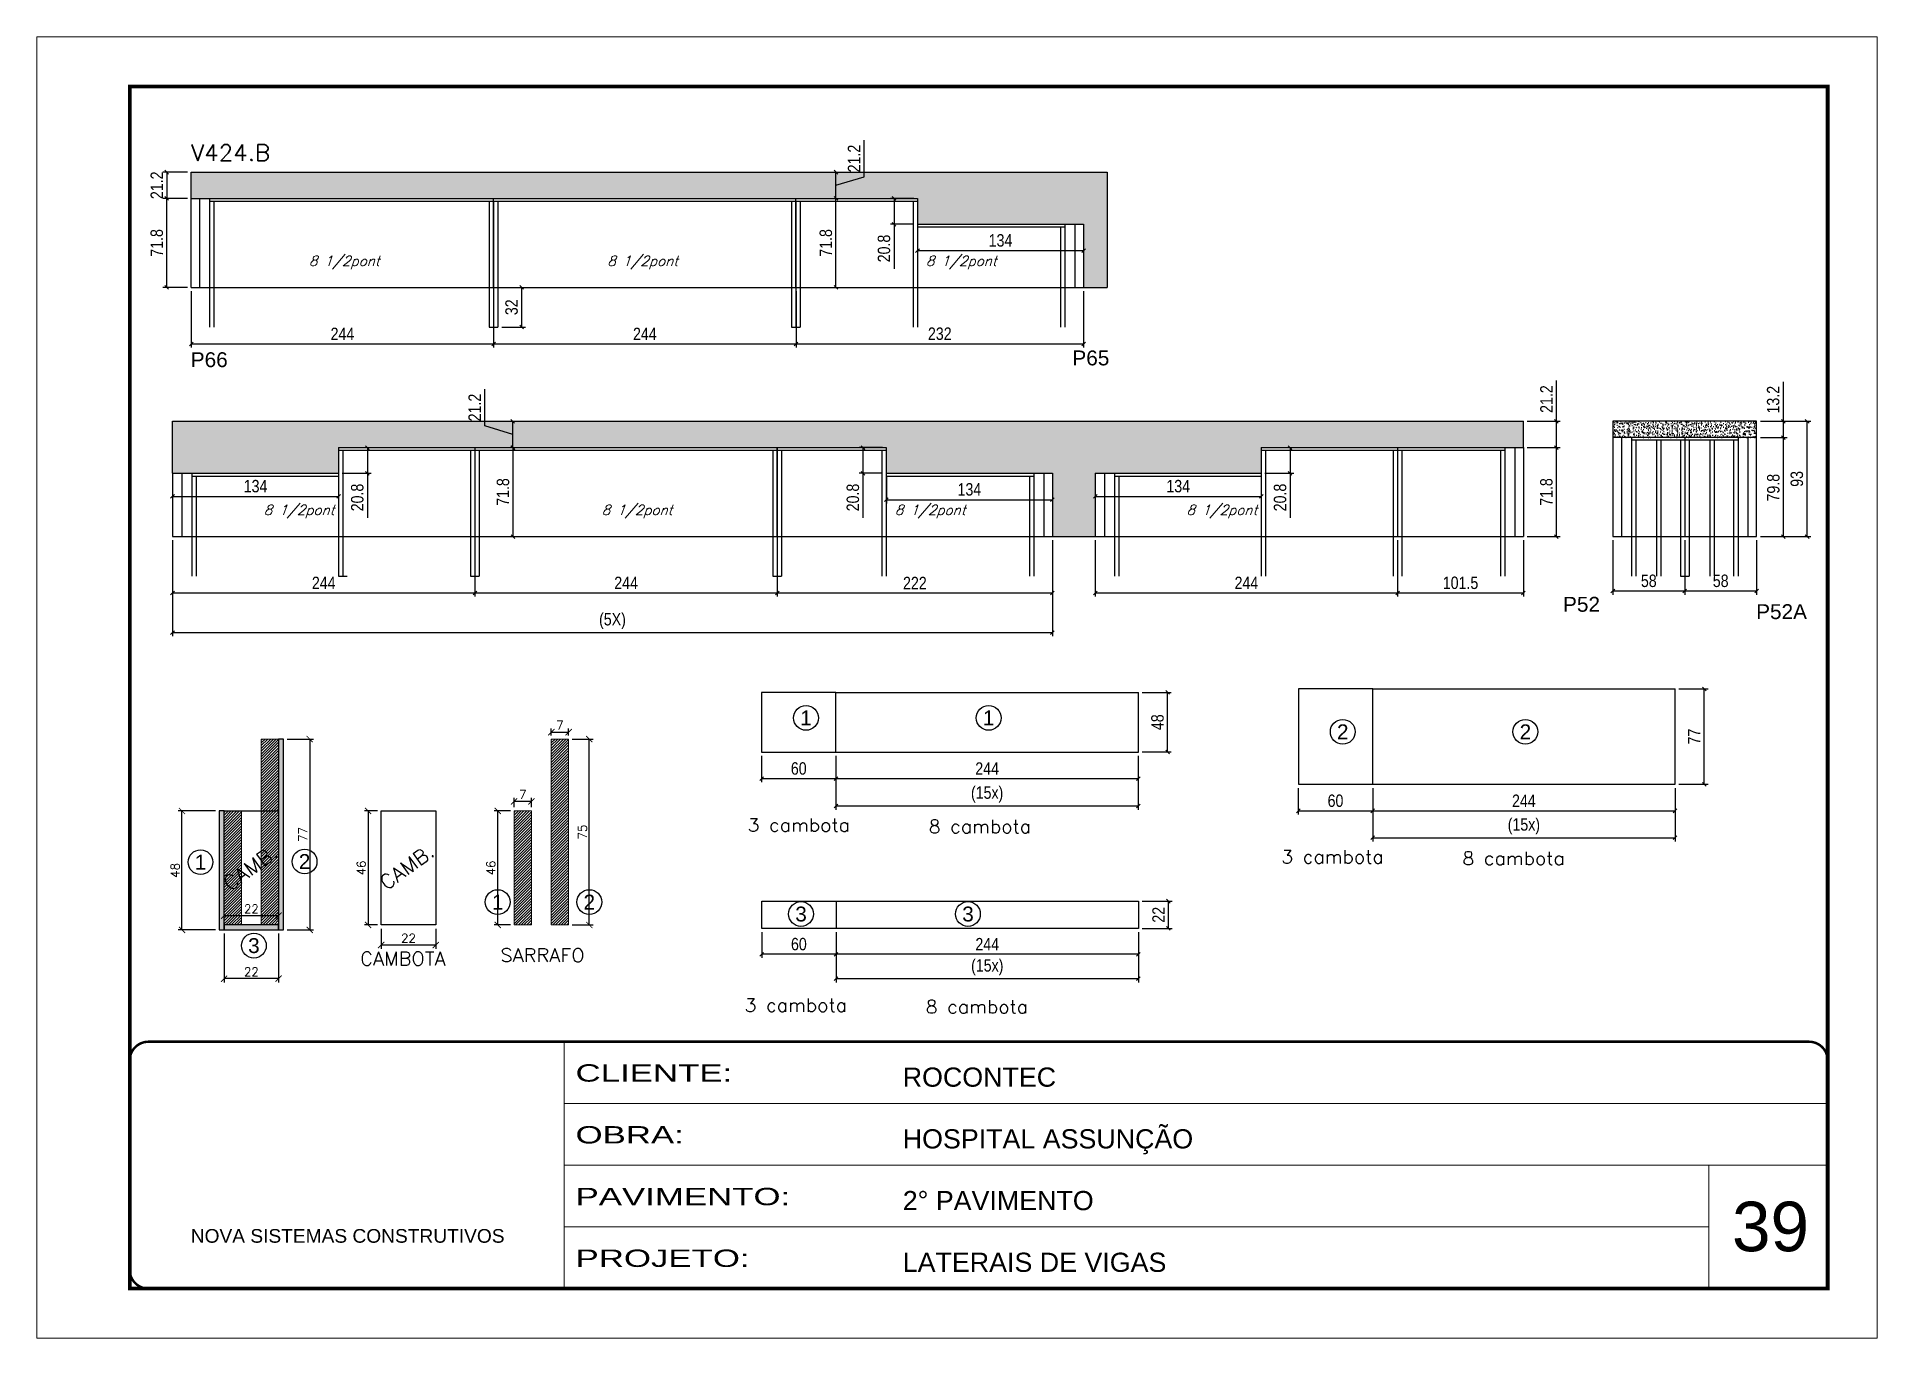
# Model space of a CAD drawing. Extents: x 137137 to 143418, y 10464 to 34486.
# Drawn here: x 140307 to 141792, y 23099 to 24149 of the extents above; entities that cross this region are included whole.
import ezdxf
from ezdxf.enums import TextEntityAlignment as Align

# ---------------------------------------------------------------- set-up
doc = ezdxf.new("R2010")
doc.units = 0
doc.linetypes.add('CONTINUO', pattern=[0])
doc.linetypes.add('DASHED', pattern=[0.75, 0.5, -0.25])
for name, color, linetype in [('5', 5, 'Continuous'), ('COTA', 241, 'Continuous'), ('Painéis', 200, 'Continuous'), ('Romaneio', 10, 'Continuous'), ('SARR_2.2x7', 40, 'Continuous'), ('SARR_3.5x7', 81, 'Continuous'), ('texto', 7, 'Continuous')]:
    doc.layers.add(name, color=color, linetype=linetype)
for name, color, linetype, lineweight in [('CARIMBO', 255, 'Continuous', 9), ('Folhas', 255, 'Continuous', 9), ('Hachura', 251, 'Continuous', 9), ('Madeira', 126, 'Continuous', 18), ('SARRAFO DE PRESSAO', 251, 'DASHED', 9), ('Texto Seção', 7, 'Continuous', 15)]:
    doc.layers.add(name, color=color, linetype=linetype, lineweight=lineweight)
doc.styles.add('ARIAL', font='arial.ttf')
doc.styles.add('COTA TECNICA', font='techl___.ttf', dxfattribs={"height": 10})
doc.styles.add('REGUA-120', font='ROMANS.shx', dxfattribs={"height": 15})
doc.styles.add('Romans', font='romans.shx')
doc.styles.get("Standard").update_dxf_attribs({"font": 'arial.ttf'})
doc.styles.add('Tecnologia', font='')
doc.styles.get('Tecnologia').set_extended_font_data('Forgotten Futurist')
doc.dimstyles.new('Cota Seção (2x)', dxfattribs={"dimtxt": 7, "dimasz": 5, "dimexe": 3, "dimexo": 3, "dimgap": 2, "dimtad": 3, "dimdec": 1, "dimlfac": 0.5, "dimzin": 12, "dimdsep": 46, "dimtxsty": 'Romans', "dimblk": 'ARCHTICK', "dimcen": 0, "dimclrd": 4, "dimclre": 4, "dimclrt": 1, "dimadec": 1, "dimazin": 3, "dimtfac": 1, "dimtdec": 1, "dimtmove": 0, "dimatfit": 3, "dimldrblk": 'OBLIQUE', "dimfxl": 1, "dimtolj": 1, "dimtzin": 12, "dimarcsym": 0})
doc.dimstyles.new('PAINEL', dxfattribs={"dimtxt": 10, "dimasz": 3, "dimexe": 3, "dimexo": 3, "dimgap": 3, "dimtad": 1, "dimdec": 1, "dimzin": 12, "dimdsep": 46, "dimtxsty": 'COTA TECNICA', "dimblk1": 'OBLIQUE', "dimblk2": 'OBLIQUE', "dimsah": 1, "dimcen": 0.9, "dimclrd": 4, "dimclre": 4, "dimclrt": 240, "dimadec": 1, "dimazin": 3, "dimtfac": 1, "dimtdec": 1, "dimtmove": 0, "dimatfit": 3, "dimfxl": 1, "dimtolj": 1, "dimtzin": 12, "dimarcsym": 0})

msp = doc.modelspace()

# ---------------------------------------------------------------- texts
at = {"color": 255, "ltscale": 25, "style": 'ARIAL'}
for s, p in [('1', (140679.2, 23450.47)), ('2', (140753.09, 23450.47))]:
    msp.add_text(s, height=12, dxfattribs=at).set_placement(p, align=Align.MIDDLE_CENTER)
at = {"layer": '5', "linetype": 'Continuous'}
for s, p in [('P66', (140431.51, 23882.09)), ('P65', (141142.9, 23883.51)), ('P52', (141538.81, 23684.73)), ('P52A', (141694.62, 23678.8))]:
    msp.add_text(s, height=12, rotation=0.00004, dxfattribs=at).set_placement(p)
at = {"layer": 'CARIMBO', "style": 'ARIAL'}
msp.add_text('39', height=40, dxfattribs=at).set_placement((141675.15, 23168.74))
at = {"layer": 'Romaneio', "color": 255, "ltscale": 25, "style": 'ARIAL'}
for s, p in [('1', (140927.95, 23599.1)), ('1', (141075.32, 23599.1)), ('2', (141361.05, 23587.84)), ('2', (141508.41, 23587.84))]:
    msp.add_text(s, height=12, dxfattribs=at).set_placement(p, align=Align.MIDDLE_CENTER)
at = {"layer": 'Romaneio', "color": 255, "style": 'ARIAL'}
for s, p in [('1', (140439.38, 23482.68)), ('2', (140523.37, 23483.2)), ('3', (140923.95, 23440.84)), ('3', (141058.67, 23440.84)), ('3', (140482.45, 23415.35))]:
    msp.add_text(s, height=12, dxfattribs=at).set_placement(p, align=Align.MIDDLE_CENTER)
at = {"layer": 'texto', "color": 2, "char_height": 8, "attachment_point": 5, "style": 'Romans'}
for insert in [(140555.44, 23966.49), (140796.18, 23966.49), (141053.29, 23966.49), (140518.99, 23765.57), (140791.71, 23765.57), (141028.19, 23765.57), (141263.56, 23765.57)]:
    msp.add_mtext('{\\Q19;\\C256;8 1/2pont}', dxfattribs=dict(at, insert=insert))
at = {"layer": 'Texto Seção', "style": 'REGUA-120', "width": 1.05}
for s, height, p in [('V424.B', 13, (140431.84, 24048.62)), ('3 cambota', 10.666, (140880.81, 23507.35)), ('8 cambota', 10.666, (141026.95, 23506.12)), ('3 cambota', 10.666, (141311.49, 23481.67)), ('8 cambota', 10.666, (141457.63, 23480.45)), ('CAMBOTA', 10.934, (140568.22, 23399.41)), ('SARRAFO', 10.934, (140681.44, 23402.15)), ('3 cambota', 10.666, (140878.42, 23361.96)), ('8 cambota', 10.666, (141024.56, 23360.73))]:
    msp.add_text(s, height=height, dxfattribs=at).set_placement(p)
for p in [(140589.35, 23459.5), (140463.17, 23458.91)]:
    msp.add_text('CAMB.', height=11.651, rotation=36.12614, dxfattribs=at).set_placement(p)

# ---------------------------------------------------------------- blocks, each defined once
blk = doc.blocks.new('9999999999')
at = {"color": 30, "linetype": 'CONTINUO'}
for p, q in [((98564.6, 34230.2), (98564.6, 34429.4)), ((98564.6, 34379.6), (99584, 34379.6)), ((98564.6, 34329.8), (99488, 34329.8)), ((99584, 34329.8), (99488, 34329.8)), ((99488, 34329.8), (99488, 34230.2)), ((98564.6, 34280), (99488, 34280))]:
    blk.add_line(p, q, dxfattribs=at)
at = {"color": 30, "linetype": 'CONTINUO', "const_width": 2}
blk.add_lwpolyline([(99584, 34230.2), (99584, 34414.4, 0.414214), (99569, 34429.4), (98229, 34429.4, 0.414214), (98214, 34414.4), (98214, 34245.2, 0.414214), (98229, 34230.2), (99584, 34230.2)], format="xyb", dxfattribs=at)
at = {"layer": 'Folhas'}
blk.add_lwpolyline([(98139, 34190.2), (99624, 34190.2), (99624, 35240.2), (98139, 35240.2)], close=True, dxfattribs=at)
at = {"layer": 'Folhas', "color": 30, "const_width": 3}
blk.add_lwpolyline([(98214, 34230.2), (99584, 34230.2), (99584, 35200.2), (98214, 35200.2)], close=True, dxfattribs=at)
at = {"color": 7, "linetype": 'Continuous', "ltscale": 5, "style": 'ARIAL'}
for s, height, p in [('ROCONTEC', 15.48, (98837.7, 34393.1)), ('HOSPITAL ASSUNÇÃO', 15.483, (98837.7, 34343.3)), ('2° PAVIMENTO', 15.483, (98837.7, 34293.5)), ('NOVA SISTEMAS CONSTRUTIVOS', 11.059, (98263.2, 34267.2)), ('LATERAIS DE VIGAS', 15.483, (98837.7, 34243.7))]:
    blk.add_text(s, height=height, dxfattribs=at).set_placement(p)
at = {"layer": 'Folhas', "color": 7, "style": 'Tecnologia', "width": 1.5}
for s, p in [('CLIENTE:', (98573.7, 34397.2)), ('OBRA:', (98573.7, 34347.3)), ('PAVIMENTO:', (98573.7, 34297.5)), ('PROJETO:', (98573.7, 34247.7))]:
    blk.add_text(s, height=14, dxfattribs=at).set_placement(p)
blk = doc.blocks.new('_Oblique')
at = {"color": 0, "linetype": 'ByBlock', "lineweight": -2}
blk.add_line((-0.5, -0.5), (0.5, 0.5), dxfattribs=at)
blk = doc.blocks.new('*D869')
at = {"layer": 'COTA', "color": 4, "linetype": 'ByBlock', "lineweight": -2, "transparency": 16777216}
for p, q in [((141698, 23825.2), (141719.6, 23825.2)), ((141716.6, 23745.4), (141716.6, 23825.2)), ((141698, 23745.4), (141719.6, 23745.4))]:
    blk.add_line(p, q, dxfattribs=at)
at = {"layer": 'Defpoints', "color": 0, "linetype": 'ByBlock', "transparency": 16777216}
for p in [(141695, 23825.2), (141716.6, 23825.2), (141695, 23745.4)]:
    blk.add_point(p, dxfattribs=at)
at = {"layer": 'COTA', "color": 4, "linetype": 'ByBlock', "lineweight": -2, "transparency": 16777216, "xscale": 3, "yscale": 3, "zscale": 3}
for p, rotation in [((141716.6, 23825.2), 90), ((141716.6, 23745.4), 270)]:
    blk.add_blockref('_Oblique', p, dxfattribs=dict(at, rotation=rotation))
at = {"layer": 'COTA', "color": 240, "linetype": 'ByBlock', "transparency": 16777216, "insert": (141708.5, 23784.8), "char_height": 10, "attachment_point": 5, "rotation": 90, "style": 'COTA TECNICA'}
blk.add_mtext('\\A1;79.8', dxfattribs=at)
blk = doc.blocks.new('*D870')
at = {"layer": 'COTA', "color": 4, "linetype": 'ByBlock', "lineweight": -2, "transparency": 16777216}
for p, q in [((141698, 23838.4), (141738.8, 23838.4)), ((141735.8, 23745.4), (141735.8, 23838.4)), ((141698, 23745.4), (141738.8, 23745.4))]:
    blk.add_line(p, q, dxfattribs=at)
at = {"layer": 'Defpoints', "color": 0, "linetype": 'ByBlock', "transparency": 16777216}
for p in [(141695, 23838.4), (141735.8, 23838.4), (141695, 23745.4)]:
    blk.add_point(p, dxfattribs=at)
at = {"layer": 'COTA', "color": 4, "linetype": 'ByBlock', "lineweight": -2, "transparency": 16777216, "xscale": 3, "yscale": 3, "zscale": 3}
for p, rotation in [((141735.8, 23838.4), 90), ((141735.8, 23745.4), 270)]:
    blk.add_blockref('_Oblique', p, dxfattribs=dict(at, rotation=rotation))
at = {"layer": 'COTA', "color": 240, "linetype": 'ByBlock', "transparency": 16777216, "insert": (141727.5, 23791.9), "char_height": 10, "attachment_point": 5, "rotation": 90, "style": 'COTA TECNICA'}
blk.add_mtext('\\A1;93', dxfattribs=at)
blk = doc.blocks.new('*D871')
at = {"layer": 'COTA', "color": 4, "linetype": 'ByBlock', "lineweight": -2, "transparency": 16777216}
for p, q in [((141579, 23742.4), (141579, 23698.5)), ((141637, 23742.4), (141637, 23698.5)), ((141579, 23701.5), (141637, 23701.5))]:
    blk.add_line(p, q, dxfattribs=at)
at = {"layer": 'Defpoints', "color": 0, "linetype": 'ByBlock', "transparency": 16777216}
for p in [(141579, 23745.4), (141637, 23745.4), (141637, 23701.5)]:
    blk.add_point(p, dxfattribs=at)
at = {"layer": 'COTA', "color": 4, "linetype": 'ByBlock', "lineweight": -2, "transparency": 16777216, "xscale": 3, "yscale": 3, "zscale": 3, "rotation": 180}
blk.add_blockref('_Oblique', (141579, 23701.5), dxfattribs=at)
at = {"layer": 'COTA', "color": 4, "linetype": 'ByBlock', "lineweight": -2, "transparency": 16777216, "xscale": 3, "yscale": 3, "zscale": 3}
blk.add_blockref('_Oblique', (141637, 23701.5), dxfattribs=at)
at = {"layer": 'COTA', "color": 240, "linetype": 'ByBlock', "transparency": 16777216, "insert": (141608, 23709.6), "char_height": 10, "attachment_point": 5, "style": 'COTA TECNICA'}
blk.add_mtext('\\A1;58', dxfattribs=at)
blk = doc.blocks.new('*D872')
at = {"layer": 'COTA', "color": 4, "linetype": 'ByBlock', "lineweight": -2, "transparency": 16777216}
for p, q in [((141637, 23742.4), (141637, 23698.5)), ((141695, 23742.4), (141695, 23698.5)), ((141637, 23701.5), (141695, 23701.5))]:
    blk.add_line(p, q, dxfattribs=at)
at = {"layer": 'Defpoints', "color": 0, "linetype": 'ByBlock', "transparency": 16777216}
for p in [(141637, 23745.4), (141695, 23745.4), (141695, 23701.5)]:
    blk.add_point(p, dxfattribs=at)
at = {"layer": 'COTA', "color": 4, "linetype": 'ByBlock', "lineweight": -2, "transparency": 16777216, "xscale": 3, "yscale": 3, "zscale": 3, "rotation": 180}
blk.add_blockref('_Oblique', (141637, 23701.5), dxfattribs=at)
at = {"layer": 'COTA', "color": 4, "linetype": 'ByBlock', "lineweight": -2, "transparency": 16777216, "xscale": 3, "yscale": 3, "zscale": 3}
blk.add_blockref('_Oblique', (141695, 23701.5), dxfattribs=at)
at = {"layer": 'COTA', "color": 240, "linetype": 'ByBlock', "transparency": 16777216, "insert": (141666, 23709.6), "char_height": 10, "attachment_point": 5, "style": 'COTA TECNICA'}
blk.add_mtext('\\A1;58', dxfattribs=at)
blk = doc.blocks.new('*D882')
at = {"layer": 'COTA', "color": 4, "lineweight": -2, "ltscale": 25, "transparency": 16777216}
for p, q in [((141716.6, 23838.4), (141716.6, 23870.2)), ((141698, 23838.4), (141719.6, 23838.4)), ((141716.6, 23825.2), (141716.6, 23838.4)), ((141698, 23825.2), (141719.6, 23825.2))]:
    blk.add_line(p, q, dxfattribs=at)
at = {"layer": 'Defpoints', "color": 0, "ltscale": 25, "transparency": 16777216}
for p in [(141695, 23838.4), (141716.6, 23838.4), (141695, 23825.2)]:
    blk.add_point(p, dxfattribs=at)
at = {"layer": 'COTA', "color": 4, "lineweight": -2, "ltscale": 25, "transparency": 16777216, "xscale": 3, "yscale": 3, "zscale": 3}
for p, rotation in [((141716.6, 23838.4), 90), ((141716.6, 23825.2), 270)]:
    blk.add_blockref('_Oblique', p, dxfattribs=dict(at, rotation=rotation))
at = {"layer": 'COTA', "color": 240, "ltscale": 25, "transparency": 16777216, "insert": (141708.4, 23855.8), "char_height": 10, "attachment_point": 5, "rotation": 90, "style": 'COTA TECNICA'}
blk.add_mtext('\\A1;13.2', dxfattribs=at)
blk = doc.blocks.new('*D1327')
at = {"layer": 'COTA', "color": 4, "lineweight": -2, "ltscale": 25, "transparency": 16777216}
for p, q in [((140431.9, 23943.4), (140431.9, 23897.8)), ((140675.9, 23943.4), (140675.9, 23897.8)), ((140431.9, 23900.8), (140675.9, 23900.8))]:
    blk.add_line(p, q, dxfattribs=at)
at = {"layer": 'Defpoints', "color": 0, "ltscale": 25, "transparency": 16777216}
for p in [(140431.9, 23946.4), (140675.9, 23946.4), (140675.9, 23900.8)]:
    blk.add_point(p, dxfattribs=at)
at = {"layer": 'COTA', "color": 4, "lineweight": -2, "ltscale": 25, "transparency": 16777216, "xscale": 3, "yscale": 3, "zscale": 3, "rotation": 180}
blk.add_blockref('_Oblique', (140431.9, 23900.8), dxfattribs=at)
at = {"layer": 'COTA', "color": 4, "lineweight": -2, "ltscale": 25, "transparency": 16777216, "xscale": 3, "yscale": 3, "zscale": 3}
blk.add_blockref('_Oblique', (140675.9, 23900.8), dxfattribs=at)
at = {"layer": 'COTA', "color": 240, "ltscale": 25, "transparency": 16777216, "insert": (140553.9, 23908.9), "char_height": 10, "attachment_point": 5, "style": 'COTA TECNICA'}
blk.add_mtext('\\A1;244', dxfattribs=at)
blk = doc.blocks.new('*D1328')
at = {"layer": 'COTA', "color": 4, "lineweight": -2, "ltscale": 25, "transparency": 16777216}
for p, q in [((140675.9, 23943.4), (140675.9, 23897.8)), ((140919.9, 23943.4), (140919.9, 23897.8)), ((140675.9, 23900.8), (140919.9, 23900.8))]:
    blk.add_line(p, q, dxfattribs=at)
at = {"layer": 'Defpoints', "color": 0, "ltscale": 25, "transparency": 16777216}
for p in [(140675.9, 23946.4), (140919.9, 23946.4), (140919.9, 23900.8)]:
    blk.add_point(p, dxfattribs=at)
at = {"layer": 'COTA', "color": 4, "lineweight": -2, "ltscale": 25, "transparency": 16777216, "xscale": 3, "yscale": 3, "zscale": 3, "rotation": 180}
blk.add_blockref('_Oblique', (140675.9, 23900.8), dxfattribs=at)
at = {"layer": 'COTA', "color": 4, "lineweight": -2, "ltscale": 25, "transparency": 16777216, "xscale": 3, "yscale": 3, "zscale": 3}
blk.add_blockref('_Oblique', (140919.9, 23900.8), dxfattribs=at)
at = {"layer": 'COTA', "color": 240, "ltscale": 25, "transparency": 16777216, "insert": (140797.9, 23908.9), "char_height": 10, "attachment_point": 5, "style": 'COTA TECNICA'}
blk.add_mtext('\\A1;244', dxfattribs=at)
blk = doc.blocks.new('*D1329')
at = {"layer": 'COTA', "color": 4, "lineweight": -2, "ltscale": 25, "transparency": 16777216}
for p, q in [((140919.9, 23943.4), (140919.9, 23897.8)), ((141151.9, 23943.4), (141151.9, 23897.8)), ((140919.9, 23900.8), (141151.9, 23900.8))]:
    blk.add_line(p, q, dxfattribs=at)
at = {"layer": 'Defpoints', "color": 0, "ltscale": 25, "transparency": 16777216}
for p in [(140919.9, 23946.4), (141151.9, 23946.4), (141151.9, 23900.8)]:
    blk.add_point(p, dxfattribs=at)
at = {"layer": 'COTA', "color": 4, "lineweight": -2, "ltscale": 25, "transparency": 16777216, "xscale": 3, "yscale": 3, "zscale": 3, "rotation": 180}
blk.add_blockref('_Oblique', (140919.9, 23900.8), dxfattribs=at)
at = {"layer": 'COTA', "color": 4, "lineweight": -2, "ltscale": 25, "transparency": 16777216, "xscale": 3, "yscale": 3, "zscale": 3}
blk.add_blockref('_Oblique', (141151.9, 23900.8), dxfattribs=at)
at = {"layer": 'COTA', "color": 240, "ltscale": 25, "transparency": 16777216, "insert": (141035.9, 23909), "char_height": 10, "attachment_point": 5, "style": 'COTA TECNICA'}
blk.add_mtext('\\A1;232', dxfattribs=at)
blk = doc.blocks.new('*D1330')
at = {"layer": 'COTA', "color": 4, "lineweight": -2, "ltscale": 25, "transparency": 16777216}
for p, q in [((140416.8, 23742.4), (140416.8, 23696.9)), ((140660.8, 23742.4), (140660.8, 23696.9)), ((140416.8, 23699.9), (140660.8, 23699.9))]:
    blk.add_line(p, q, dxfattribs=at)
at = {"layer": 'Defpoints', "color": 0, "ltscale": 25, "transparency": 16777216}
for p in [(140416.8, 23745.4), (140660.8, 23745.4), (140660.8, 23699.9)]:
    blk.add_point(p, dxfattribs=at)
at = {"layer": 'COTA', "color": 4, "lineweight": -2, "ltscale": 25, "transparency": 16777216, "xscale": 3, "yscale": 3, "zscale": 3, "rotation": 180}
blk.add_blockref('_Oblique', (140416.8, 23699.9), dxfattribs=at)
at = {"layer": 'COTA', "color": 4, "lineweight": -2, "ltscale": 25, "transparency": 16777216, "xscale": 3, "yscale": 3, "zscale": 3}
blk.add_blockref('_Oblique', (140660.8, 23699.9), dxfattribs=at)
at = {"layer": 'COTA', "color": 240, "ltscale": 25, "transparency": 16777216, "insert": (140538.8, 23708), "char_height": 10, "attachment_point": 5, "style": 'COTA TECNICA'}
blk.add_mtext('\\A1;244', dxfattribs=at)
blk = doc.blocks.new('*D1331')
at = {"layer": 'COTA', "color": 4, "lineweight": -2, "ltscale": 25, "transparency": 16777216}
for p, q in [((140660.8, 23742.4), (140660.8, 23696.9)), ((140904.8, 23742.4), (140904.8, 23696.9)), ((140660.8, 23699.9), (140904.8, 23699.9))]:
    blk.add_line(p, q, dxfattribs=at)
at = {"layer": 'Defpoints', "color": 0, "ltscale": 25, "transparency": 16777216}
for p in [(140660.8, 23745.4), (140904.8, 23745.4), (140904.8, 23699.9)]:
    blk.add_point(p, dxfattribs=at)
at = {"layer": 'COTA', "color": 4, "lineweight": -2, "ltscale": 25, "transparency": 16777216, "xscale": 3, "yscale": 3, "zscale": 3, "rotation": 180}
blk.add_blockref('_Oblique', (140660.8, 23699.9), dxfattribs=at)
at = {"layer": 'COTA', "color": 4, "lineweight": -2, "ltscale": 25, "transparency": 16777216, "xscale": 3, "yscale": 3, "zscale": 3}
blk.add_blockref('_Oblique', (140904.8, 23699.9), dxfattribs=at)
at = {"layer": 'COTA', "color": 240, "ltscale": 25, "transparency": 16777216, "insert": (140782.8, 23708), "char_height": 10, "attachment_point": 5, "style": 'COTA TECNICA'}
blk.add_mtext('\\A1;244', dxfattribs=at)
blk = doc.blocks.new('*D1332')
at = {"layer": 'COTA', "color": 4, "lineweight": -2, "ltscale": 25, "transparency": 16777216}
for p, q in [((141017.9, 23994.4), (141017.9, 23973.1)), ((141151.9, 23994.4), (141151.9, 23973.1)), ((141017.9, 23976.1), (141151.9, 23976.1))]:
    blk.add_line(p, q, dxfattribs=at)
at = {"layer": 'Defpoints', "color": 0, "ltscale": 25, "transparency": 16777216}
for p in [(141017.9, 23997.4), (141151.9, 23997.4), (141151.9, 23976.1)]:
    blk.add_point(p, dxfattribs=at)
at = {"layer": 'COTA', "color": 4, "lineweight": -2, "ltscale": 25, "transparency": 16777216, "xscale": 3, "yscale": 3, "zscale": 3, "rotation": 180}
blk.add_blockref('_Oblique', (141017.9, 23976.1), dxfattribs=at)
at = {"layer": 'COTA', "color": 4, "lineweight": -2, "ltscale": 25, "transparency": 16777216, "xscale": 3, "yscale": 3, "zscale": 3}
blk.add_blockref('_Oblique', (141151.9, 23976.1), dxfattribs=at)
at = {"layer": 'COTA', "color": 240, "ltscale": 25, "transparency": 16777216, "insert": (141084.9, 23984.3), "char_height": 10, "attachment_point": 5, "style": 'COTA TECNICA'}
blk.add_mtext('\\A1;134', dxfattribs=at)
blk = doc.blocks.new('*D1333')
at = {"layer": 'COTA', "color": 4, "lineweight": -2, "ltscale": 25, "transparency": 16777216}
for p, q in [((140416.8, 23793.4), (140416.8, 23774.8)), ((140550.8, 23793.4), (140550.8, 23774.8)), ((140416.8, 23777.8), (140550.8, 23777.8))]:
    blk.add_line(p, q, dxfattribs=at)
at = {"layer": 'Defpoints', "color": 0, "ltscale": 25, "transparency": 16777216}
for p in [(140416.8, 23796.4), (140550.8, 23796.4), (140550.8, 23777.8)]:
    blk.add_point(p, dxfattribs=at)
at = {"layer": 'COTA', "color": 4, "lineweight": -2, "ltscale": 25, "transparency": 16777216, "xscale": 3, "yscale": 3, "zscale": 3, "rotation": 180}
blk.add_blockref('_Oblique', (140416.8, 23777.8), dxfattribs=at)
at = {"layer": 'COTA', "color": 4, "lineweight": -2, "ltscale": 25, "transparency": 16777216, "xscale": 3, "yscale": 3, "zscale": 3}
blk.add_blockref('_Oblique', (140550.8, 23777.8), dxfattribs=at)
at = {"layer": 'COTA', "color": 240, "ltscale": 25, "transparency": 16777216, "insert": (140483.8, 23786), "char_height": 10, "attachment_point": 5, "style": 'COTA TECNICA'}
blk.add_mtext('\\A1;134', dxfattribs=at)
blk = doc.blocks.new('*D1334')
at = {"layer": 'COTA', "color": 4, "lineweight": -2, "ltscale": 25, "transparency": 16777216}
for p, q in [((141014.9, 24018.2), (140996, 24018.2)), ((140999, 24018.2), (140999, 23997.4)), ((141014.9, 23997.4), (140996, 23997.4)), ((140999, 23997.4), (140999, 23961.3))]:
    blk.add_line(p, q, dxfattribs=at)
at = {"layer": 'Defpoints', "color": 0, "ltscale": 25, "transparency": 16777216}
for p in [(141017.9, 24018.2), (140999, 23997.4), (141017.9, 23997.4)]:
    blk.add_point(p, dxfattribs=at)
at = {"layer": 'COTA', "color": 4, "lineweight": -2, "ltscale": 25, "transparency": 16777216, "xscale": 3, "yscale": 3, "zscale": 3}
for p, rotation in [((140999, 24018.2), 90), ((140999, 23997.4), 270)]:
    blk.add_blockref('_Oblique', p, dxfattribs=dict(at, rotation=rotation))
at = {"layer": 'COTA', "color": 240, "ltscale": 25, "transparency": 16777216, "insert": (140990.9, 23977.8), "char_height": 10, "attachment_point": 5, "rotation": 90, "style": 'COTA TECNICA'}
blk.add_mtext('\\A1;20.8', dxfattribs=at)
blk = doc.blocks.new('*D1335')
at = {"layer": 'COTA', "color": 4, "lineweight": -2, "ltscale": 25, "transparency": 16777216}
for p, q in [((140553.8, 23817.2), (140577.1, 23817.2)), ((140574.1, 23817.2), (140574.1, 23796.4)), ((140553.8, 23796.4), (140577.1, 23796.4)), ((140574.1, 23796.4), (140574.1, 23760.4))]:
    blk.add_line(p, q, dxfattribs=at)
at = {"layer": 'Defpoints', "color": 0, "ltscale": 25, "transparency": 16777216}
for p in [(140550.8, 23817.2), (140550.8, 23796.4), (140574.1, 23796.4)]:
    blk.add_point(p, dxfattribs=at)
at = {"layer": 'COTA', "color": 4, "lineweight": -2, "ltscale": 25, "transparency": 16777216, "xscale": 3, "yscale": 3, "zscale": 3}
for p, rotation in [((140574.1, 23817.2), 90), ((140574.1, 23796.4), 270)]:
    blk.add_blockref('_Oblique', p, dxfattribs=dict(at, rotation=rotation))
at = {"layer": 'COTA', "color": 240, "ltscale": 25, "transparency": 16777216, "insert": (140565.9, 23776.9), "char_height": 10, "attachment_point": 5, "rotation": 90, "style": 'COTA TECNICA'}
blk.add_mtext('\\A1;20.8', dxfattribs=at)
blk = doc.blocks.new('*D1336')
at = {"layer": 'COTA', "color": 4, "lineweight": -2, "ltscale": 25, "transparency": 16777216}
for p, q in [((140428.9, 24018.2), (140409.1, 24018.2)), ((140412.1, 23946.4), (140412.1, 24018.2)), ((140428.9, 23946.4), (140409.1, 23946.4))]:
    blk.add_line(p, q, dxfattribs=at)
at = {"layer": 'Defpoints', "color": 0, "ltscale": 25, "transparency": 16777216}
for p in [(140412.1, 24018.2), (140431.9, 24018.2), (140431.9, 23946.4)]:
    blk.add_point(p, dxfattribs=at)
at = {"layer": 'COTA', "color": 4, "lineweight": -2, "ltscale": 25, "transparency": 16777216, "xscale": 3, "yscale": 3, "zscale": 3}
for p, rotation in [((140412.1, 24018.2), 90), ((140412.1, 23946.4), 270)]:
    blk.add_blockref('_Oblique', p, dxfattribs=dict(at, rotation=rotation))
at = {"layer": 'COTA', "color": 240, "ltscale": 25, "transparency": 16777216, "insert": (140404.1, 23982.3), "char_height": 10, "attachment_point": 5, "rotation": 90, "style": 'COTA TECNICA'}
blk.add_mtext('\\A1;71.8', dxfattribs=at)
blk = doc.blocks.new('*D1337')
at = {"layer": 'COTA', "color": 4, "lineweight": -2, "ltscale": 25, "transparency": 16777216}
for p, q in [((140428.9, 24039.4), (140409.1, 24039.4)), ((140412.1, 24039.4), (140412.1, 24018.2)), ((140428.9, 24018.2), (140409.1, 24018.2))]:
    blk.add_line(p, q, dxfattribs=at)
at = {"layer": 'Defpoints', "color": 0, "ltscale": 25, "transparency": 16777216}
for p in [(140431.9, 24039.4), (140412.1, 24018.2), (140431.9, 24018.2)]:
    blk.add_point(p, dxfattribs=at)
at = {"layer": 'COTA', "color": 4, "lineweight": -2, "ltscale": 25, "transparency": 16777216, "xscale": 3, "yscale": 3, "zscale": 3}
for p, rotation in [((140412.1, 24039.4), 90), ((140412.1, 24018.2), 270)]:
    blk.add_blockref('_Oblique', p, dxfattribs=dict(at, rotation=rotation))
at = {"layer": 'COTA', "color": 240, "ltscale": 25, "transparency": 16777216, "insert": (140404.1, 24028.8), "char_height": 10, "attachment_point": 5, "rotation": 90, "style": 'COTA TECNICA'}
blk.add_mtext('\\A1;21.2', dxfattribs=at)
blk = doc.blocks.new('*D1338')
at = {"layer": 'COTA', "color": 4, "lineweight": -2, "ltscale": 25, "transparency": 16777216}
for p, q in [((140904.8, 23742.4), (140904.8, 23696.9)), ((141126.8, 23742.4), (141126.8, 23696.9)), ((140904.8, 23699.9), (141126.8, 23699.9))]:
    blk.add_line(p, q, dxfattribs=at)
at = {"layer": 'Defpoints', "color": 0, "ltscale": 25, "transparency": 16777216}
for p in [(140904.8, 23745.4), (141126.8, 23745.4), (141126.8, 23699.9)]:
    blk.add_point(p, dxfattribs=at)
at = {"layer": 'COTA', "color": 4, "lineweight": -2, "ltscale": 25, "transparency": 16777216, "xscale": 3, "yscale": 3, "zscale": 3, "rotation": 180}
blk.add_blockref('_Oblique', (140904.8, 23699.9), dxfattribs=at)
at = {"layer": 'COTA', "color": 4, "lineweight": -2, "ltscale": 25, "transparency": 16777216, "xscale": 3, "yscale": 3, "zscale": 3}
blk.add_blockref('_Oblique', (141126.8, 23699.9), dxfattribs=at)
at = {"layer": 'COTA', "color": 240, "ltscale": 25, "transparency": 16777216, "insert": (141015.8, 23707.9), "char_height": 10, "attachment_point": 5, "style": 'COTA TECNICA'}
blk.add_mtext('\\A1;222', dxfattribs=at)
blk = doc.blocks.new('*D1339')
at = {"layer": 'COTA', "color": 4, "lineweight": -2, "ltscale": 25, "transparency": 16777216}
for p, q in [((140992.8, 23793.4), (140992.8, 23772.1)), ((141126.8, 23793.4), (141126.8, 23772.1)), ((140992.8, 23775.1), (141126.8, 23775.1))]:
    blk.add_line(p, q, dxfattribs=at)
at = {"layer": 'Defpoints', "color": 0, "ltscale": 25, "transparency": 16777216}
for p in [(140992.8, 23796.4), (141126.8, 23796.4), (141126.8, 23775.1)]:
    blk.add_point(p, dxfattribs=at)
at = {"layer": 'COTA', "color": 4, "lineweight": -2, "ltscale": 25, "transparency": 16777216, "xscale": 3, "yscale": 3, "zscale": 3, "rotation": 180}
blk.add_blockref('_Oblique', (140992.8, 23775.1), dxfattribs=at)
at = {"layer": 'COTA', "color": 4, "lineweight": -2, "ltscale": 25, "transparency": 16777216, "xscale": 3, "yscale": 3, "zscale": 3}
blk.add_blockref('_Oblique', (141126.8, 23775.1), dxfattribs=at)
at = {"layer": 'COTA', "color": 240, "ltscale": 25, "transparency": 16777216, "insert": (141059.8, 23783.4), "char_height": 10, "attachment_point": 5, "style": 'COTA TECNICA'}
blk.add_mtext('\\A1;134', dxfattribs=at)
blk = doc.blocks.new('*D1340')
at = {"layer": 'COTA', "color": 4, "lineweight": -2, "ltscale": 25, "transparency": 16777216}
for p, q in [((140989.8, 23817.2), (140970.9, 23817.2)), ((140973.9, 23817.2), (140973.9, 23796.4)), ((140989.8, 23796.4), (140970.9, 23796.4)), ((140973.9, 23796.4), (140973.9, 23760.4))]:
    blk.add_line(p, q, dxfattribs=at)
at = {"layer": 'Defpoints', "color": 0, "ltscale": 25, "transparency": 16777216}
for p in [(140992.8, 23817.2), (140973.9, 23796.4), (140992.8, 23796.4)]:
    blk.add_point(p, dxfattribs=at)
at = {"layer": 'COTA', "color": 4, "lineweight": -2, "ltscale": 25, "transparency": 16777216, "xscale": 3, "yscale": 3, "zscale": 3}
for p, rotation in [((140973.9, 23817.2), 90), ((140973.9, 23796.4), 270)]:
    blk.add_blockref('_Oblique', p, dxfattribs=dict(at, rotation=rotation))
at = {"layer": 'COTA', "color": 240, "ltscale": 25, "transparency": 16777216, "insert": (140965.8, 23776.9), "char_height": 10, "attachment_point": 5, "rotation": 90, "style": 'COTA TECNICA'}
blk.add_mtext('\\A1;20.8', dxfattribs=at)
blk = doc.blocks.new('*D1341')
at = {"layer": 'COTA', "color": 4, "lineweight": -2, "ltscale": 25, "transparency": 16777216}
for p, q in [((141161.3, 23742.4), (141161.3, 23696.9)), ((141405.3, 23742.4), (141405.3, 23696.9)), ((141161.3, 23699.9), (141405.3, 23699.9))]:
    blk.add_line(p, q, dxfattribs=at)
at = {"layer": 'Defpoints', "color": 0, "ltscale": 25, "transparency": 16777216}
for p in [(141161.3, 23745.4), (141405.3, 23745.4), (141405.3, 23699.9)]:
    blk.add_point(p, dxfattribs=at)
at = {"layer": 'COTA', "color": 4, "lineweight": -2, "ltscale": 25, "transparency": 16777216, "xscale": 3, "yscale": 3, "zscale": 3, "rotation": 180}
blk.add_blockref('_Oblique', (141161.3, 23699.9), dxfattribs=at)
at = {"layer": 'COTA', "color": 4, "lineweight": -2, "ltscale": 25, "transparency": 16777216, "xscale": 3, "yscale": 3, "zscale": 3}
blk.add_blockref('_Oblique', (141405.3, 23699.9), dxfattribs=at)
at = {"layer": 'COTA', "color": 240, "ltscale": 25, "transparency": 16777216, "insert": (141283.3, 23708), "char_height": 10, "attachment_point": 5, "style": 'COTA TECNICA'}
blk.add_mtext('\\A1;244', dxfattribs=at)
blk = doc.blocks.new('*D1342')
at = {"layer": 'COTA', "color": 4, "lineweight": -2, "ltscale": 25, "transparency": 16777216}
for p, q in [((141161.3, 23793.4), (141161.3, 23774.8)), ((141295.3, 23793.4), (141295.3, 23774.8)), ((141161.3, 23777.8), (141295.3, 23777.8))]:
    blk.add_line(p, q, dxfattribs=at)
at = {"layer": 'Defpoints', "color": 0, "ltscale": 25, "transparency": 16777216}
for p in [(141161.3, 23796.4), (141295.3, 23796.4), (141295.3, 23777.8)]:
    blk.add_point(p, dxfattribs=at)
at = {"layer": 'COTA', "color": 4, "lineweight": -2, "ltscale": 25, "transparency": 16777216, "xscale": 3, "yscale": 3, "zscale": 3, "rotation": 180}
blk.add_blockref('_Oblique', (141161.3, 23777.8), dxfattribs=at)
at = {"layer": 'COTA', "color": 4, "lineweight": -2, "ltscale": 25, "transparency": 16777216, "xscale": 3, "yscale": 3, "zscale": 3}
blk.add_blockref('_Oblique', (141295.3, 23777.8), dxfattribs=at)
at = {"layer": 'COTA', "color": 240, "ltscale": 25, "transparency": 16777216, "insert": (141228.3, 23786), "char_height": 10, "attachment_point": 5, "style": 'COTA TECNICA'}
blk.add_mtext('\\A1;134', dxfattribs=at)
blk = doc.blocks.new('*D1343')
at = {"layer": 'COTA', "color": 4, "lineweight": -2, "ltscale": 25, "transparency": 16777216}
for p, q in [((141298.3, 23817.2), (141321.6, 23817.2)), ((141318.6, 23817.2), (141318.6, 23796.4)), ((141298.3, 23796.4), (141321.6, 23796.4)), ((141318.6, 23796.4), (141318.6, 23760.4))]:
    blk.add_line(p, q, dxfattribs=at)
at = {"layer": 'Defpoints', "color": 0, "ltscale": 25, "transparency": 16777216}
for p in [(141295.3, 23817.2), (141295.3, 23796.4), (141318.6, 23796.4)]:
    blk.add_point(p, dxfattribs=at)
at = {"layer": 'COTA', "color": 4, "lineweight": -2, "ltscale": 25, "transparency": 16777216, "xscale": 3, "yscale": 3, "zscale": 3}
for p, rotation in [((141318.6, 23817.2), 90), ((141318.6, 23796.4), 270)]:
    blk.add_blockref('_Oblique', p, dxfattribs=dict(at, rotation=rotation))
at = {"layer": 'COTA', "color": 240, "ltscale": 25, "transparency": 16777216, "insert": (141310.5, 23776.9), "char_height": 10, "attachment_point": 5, "rotation": 90, "style": 'COTA TECNICA'}
blk.add_mtext('\\A1;20.8', dxfattribs=at)
blk = doc.blocks.new('*D1344')
at = {"layer": 'COTA', "color": 4, "lineweight": -2, "ltscale": 25, "transparency": 16777216}
for p, q in [((141405.3, 23742.4), (141405.3, 23696.9)), ((141506.8, 23742.4), (141506.8, 23696.9)), ((141405.3, 23699.9), (141506.8, 23699.9))]:
    blk.add_line(p, q, dxfattribs=at)
at = {"layer": 'Defpoints', "color": 0, "ltscale": 25, "transparency": 16777216}
for p in [(141405.3, 23745.4), (141506.8, 23745.4), (141506.8, 23699.9)]:
    blk.add_point(p, dxfattribs=at)
at = {"layer": 'COTA', "color": 4, "lineweight": -2, "ltscale": 25, "transparency": 16777216, "xscale": 3, "yscale": 3, "zscale": 3, "rotation": 180}
blk.add_blockref('_Oblique', (141405.3, 23699.9), dxfattribs=at)
at = {"layer": 'COTA', "color": 4, "lineweight": -2, "ltscale": 25, "transparency": 16777216, "xscale": 3, "yscale": 3, "zscale": 3}
blk.add_blockref('_Oblique', (141506.8, 23699.9), dxfattribs=at)
at = {"layer": 'COTA', "color": 240, "ltscale": 25, "transparency": 16777216, "insert": (141456.1, 23708), "char_height": 10, "attachment_point": 5, "style": 'COTA TECNICA'}
blk.add_mtext('\\A1;101.5', dxfattribs=at)
blk = doc.blocks.new('*D1345')
at = {"layer": 'COTA', "color": 4, "lineweight": -2, "ltscale": 25, "transparency": 16777216}
for p, q in [((140416.8, 23742.4), (140416.8, 23664.9)), ((141126.8, 23742.4), (141126.8, 23664.9)), ((140416.8, 23667.9), (141126.8, 23667.9))]:
    blk.add_line(p, q, dxfattribs=at)
at = {"layer": 'Defpoints', "color": 0, "ltscale": 25, "transparency": 16777216}
for p in [(140416.8, 23745.4), (141126.8, 23745.4), (141126.8, 23667.9)]:
    blk.add_point(p, dxfattribs=at)
at = {"layer": 'COTA', "color": 4, "lineweight": -2, "ltscale": 25, "transparency": 16777216, "xscale": 3, "yscale": 3, "zscale": 3, "rotation": 180}
blk.add_blockref('_Oblique', (140416.8, 23667.9), dxfattribs=at)
at = {"layer": 'COTA', "color": 4, "lineweight": -2, "ltscale": 25, "transparency": 16777216, "xscale": 3, "yscale": 3, "zscale": 3}
blk.add_blockref('_Oblique', (141126.8, 23667.9), dxfattribs=at)
at = {"layer": 'COTA', "color": 240, "ltscale": 25, "transparency": 16777216, "insert": (140771.8, 23677.2), "char_height": 10, "attachment_point": 5, "style": 'COTA TECNICA'}
blk.add_mtext('\\A1;(5X)', dxfattribs=at)
blk = doc.blocks.new('*D1346')
at = {"layer": 'COTA', "color": 4, "lineweight": -2, "ltscale": 25, "transparency": 16777216}
for p, q in [((141509.8, 23817.2), (141536.5, 23817.2)), ((141533.5, 23745.4), (141533.5, 23817.2)), ((141509.8, 23745.4), (141536.5, 23745.4))]:
    blk.add_line(p, q, dxfattribs=at)
at = {"layer": 'Defpoints', "color": 0, "ltscale": 25, "transparency": 16777216}
for p in [(141506.8, 23817.2), (141533.5, 23817.2), (141506.8, 23745.4)]:
    blk.add_point(p, dxfattribs=at)
at = {"layer": 'COTA', "color": 4, "lineweight": -2, "ltscale": 25, "transparency": 16777216, "xscale": 3, "yscale": 3, "zscale": 3}
for p, rotation in [((141533.5, 23817.2), 90), ((141533.5, 23745.4), 270)]:
    blk.add_blockref('_Oblique', p, dxfattribs=dict(at, rotation=rotation))
at = {"layer": 'COTA', "color": 240, "ltscale": 25, "transparency": 16777216, "insert": (141525.4, 23781.3), "char_height": 10, "attachment_point": 5, "rotation": 90, "style": 'COTA TECNICA'}
blk.add_mtext('\\A1;71.8', dxfattribs=at)
blk = doc.blocks.new('*D1347')
at = {"layer": 'COTA', "color": 4, "lineweight": -2, "ltscale": 25, "transparency": 16777216}
for p, q in [((141533.5, 23838.4), (141533.5, 23871.2)), ((141509.8, 23838.4), (141536.5, 23838.4)), ((141533.5, 23817.2), (141533.5, 23838.4)), ((141509.8, 23817.2), (141536.5, 23817.2))]:
    blk.add_line(p, q, dxfattribs=at)
at = {"layer": 'Defpoints', "color": 0, "ltscale": 25, "transparency": 16777216}
for p in [(141506.8, 23838.4), (141533.5, 23838.4), (141506.8, 23817.2)]:
    blk.add_point(p, dxfattribs=at)
at = {"layer": 'COTA', "color": 4, "lineweight": -2, "ltscale": 25, "transparency": 16777216, "xscale": 3, "yscale": 3, "zscale": 3}
for p, rotation in [((141533.5, 23838.4), 90), ((141533.5, 23817.2), 270)]:
    blk.add_blockref('_Oblique', p, dxfattribs=dict(at, rotation=rotation))
at = {"layer": 'COTA', "color": 240, "ltscale": 25, "transparency": 16777216, "insert": (141525.4, 23856.3), "char_height": 10, "attachment_point": 5, "rotation": 90, "style": 'COTA TECNICA'}
blk.add_mtext('\\A1;21.2', dxfattribs=at)
blk = doc.blocks.new('*D1348')
at = {"layer": 'COTA', "color": 4, "lineweight": -2, "ltscale": 25, "transparency": 16777216}
for p, q in [((140663.8, 23817.2), (140694.6, 23817.2)), ((140691.6, 23745.4), (140691.6, 23817.2)), ((140663.8, 23745.4), (140694.6, 23745.4))]:
    blk.add_line(p, q, dxfattribs=at)
at = {"layer": 'Defpoints', "color": 0, "ltscale": 25, "transparency": 16777216}
for p in [(140660.8, 23817.2), (140691.6, 23817.2), (140660.8, 23745.4)]:
    blk.add_point(p, dxfattribs=at)
at = {"layer": 'COTA', "color": 4, "lineweight": -2, "ltscale": 25, "transparency": 16777216, "xscale": 3, "yscale": 3, "zscale": 3}
for p, rotation in [((140691.6, 23817.2), 90), ((140691.6, 23745.4), 270)]:
    blk.add_blockref('_Oblique', p, dxfattribs=dict(at, rotation=rotation))
at = {"layer": 'COTA', "color": 240, "ltscale": 25, "transparency": 16777216, "insert": (140683.5, 23781.3), "char_height": 10, "attachment_point": 5, "rotation": 90, "style": 'COTA TECNICA'}
blk.add_mtext('\\A1;71.8', dxfattribs=at)
blk = doc.blocks.new('*D1349')
at = {"layer": 'COTA', "color": 4, "lineweight": -2, "ltscale": 25, "transparency": 16777216}
for p, q in [((140668.7, 23834.6), (140668.7, 23864.4)), ((140691.3, 23827.8), (140668.7, 23834.6)), ((140688.3, 23838.4), (140688.3, 23838.4)), ((140691.3, 23817.2), (140691.3, 23838.4)), ((140663.8, 23817.2), (140694.3, 23817.2))]:
    blk.add_line(p, q, dxfattribs=at)
at = {"layer": 'Defpoints', "color": 0, "ltscale": 25, "transparency": 16777216}
for p in [(140691.3, 23838.4), (140691.3, 23838.4), (140660.8, 23817.2)]:
    blk.add_point(p, dxfattribs=at)
at = {"layer": 'COTA', "color": 4, "lineweight": -2, "ltscale": 25, "transparency": 16777216, "xscale": 3, "yscale": 3, "zscale": 3}
for p, rotation in [((140691.3, 23838.4), 90), ((140691.3, 23817.2), 270)]:
    blk.add_blockref('_Oblique', p, dxfattribs=dict(at, rotation=rotation))
at = {"layer": 'COTA', "color": 240, "ltscale": 25, "transparency": 16777216, "insert": (140660.6, 23849.5), "char_height": 10, "attachment_point": 5, "rotation": 90, "style": 'COTA TECNICA'}
blk.add_mtext('\\A1;21.2', dxfattribs=at)
blk = doc.blocks.new('*D1350')
at = {"layer": 'COTA', "color": 4, "lineweight": -2, "ltscale": 25, "transparency": 16777216}
for p, q in [((140922.9, 24018.2), (140955.1, 24018.2)), ((140952.1, 23946.4), (140952.1, 24018.2)), ((140922.9, 23946.4), (140955.1, 23946.4))]:
    blk.add_line(p, q, dxfattribs=at)
at = {"layer": 'Defpoints', "color": 0, "ltscale": 25, "transparency": 16777216}
for p in [(140919.9, 24018.2), (140952.1, 24018.2), (140919.9, 23946.4)]:
    blk.add_point(p, dxfattribs=at)
at = {"layer": 'COTA', "color": 4, "lineweight": -2, "ltscale": 25, "transparency": 16777216, "xscale": 3, "yscale": 3, "zscale": 3}
for p, rotation in [((140952.1, 24018.2), 90), ((140952.1, 23946.4), 270)]:
    blk.add_blockref('_Oblique', p, dxfattribs=dict(at, rotation=rotation))
at = {"layer": 'COTA', "color": 240, "ltscale": 25, "transparency": 16777216, "insert": (140944, 23982.3), "char_height": 10, "attachment_point": 5, "rotation": 90, "style": 'COTA TECNICA'}
blk.add_mtext('\\A1;71.8', dxfattribs=at)
blk = doc.blocks.new('*D1351')
at = {"layer": 'COTA', "color": 4, "lineweight": -2, "ltscale": 25, "transparency": 16777216}
for p, q in [((140974.8, 24035.6), (140974.8, 24065.3)), ((140952.1, 24018.2), (140952.1, 24039.4)), ((140952.1, 24028.8), (140974.8, 24035.6)), ((140955.1, 24039.4), (140955.1, 24039.4)), ((140922.9, 24018.2), (140955.1, 24018.2))]:
    blk.add_line(p, q, dxfattribs=at)
at = {"layer": 'Defpoints', "color": 0, "ltscale": 25, "transparency": 16777216}
for p in [(140952.1, 24039.4), (140952.1, 24039.4), (140919.9, 24018.2)]:
    blk.add_point(p, dxfattribs=at)
at = {"layer": 'COTA', "color": 4, "lineweight": -2, "ltscale": 25, "transparency": 16777216, "xscale": 3, "yscale": 3, "zscale": 3}
for p, rotation in [((140952.1, 24039.4), 90), ((140952.1, 24018.2), 270)]:
    blk.add_blockref('_Oblique', p, dxfattribs=dict(at, rotation=rotation))
at = {"layer": 'COTA', "color": 240, "ltscale": 25, "transparency": 16777216, "insert": (140966.7, 24050.4), "char_height": 10, "attachment_point": 5, "rotation": 90, "style": 'COTA TECNICA'}
blk.add_mtext('\\A1;21.2', dxfattribs=at)
blk = doc.blocks.new('_ArchTick')
at = {"color": 0, "linetype": 'ByBlock', "const_width": 0.15}
blk.add_lwpolyline([(-0.5, -0.5), (0.5, 0.5)], dxfattribs=at)
blk = doc.blocks.new('*D1352')
at = {"layer": 'COTA', "color": 4, "lineweight": -2, "transparency": 16777216}
for p, q in [((140458.4, 23435), (140458.4, 23442.5)), ((140502.4, 23439.5), (140458.4, 23439.5)), ((140502.4, 23435), (140502.4, 23442.5))]:
    blk.add_line(p, q, dxfattribs=at)
at = {"layer": 'Defpoints', "color": 0, "transparency": 16777216}
for p in [(140458.4, 23439.5), (140458.4, 23432), (140502.4, 23432)]:
    blk.add_point(p, dxfattribs=at)
at = {"layer": 'COTA', "color": 4, "lineweight": -2, "transparency": 16777216, "xscale": 5, "yscale": 5, "zscale": 5, "rotation": 180}
blk.add_blockref('_ArchTick', (140458.4, 23439.5), dxfattribs=at)
at = {"layer": 'COTA', "color": 4, "lineweight": -2, "transparency": 16777216, "xscale": 5, "yscale": 5, "zscale": 5}
blk.add_blockref('_ArchTick', (140502.4, 23439.5), dxfattribs=at)
at = {"layer": 'COTA', "color": 1, "transparency": 16777216, "insert": (140480.4, 23445), "char_height": 7, "attachment_point": 5, "style": 'Romans'}
blk.add_mtext('\\A1;22', dxfattribs=at)
blk = doc.blocks.new('*D1353')
at = {"layer": 'COTA', "color": 4, "lineweight": -2, "transparency": 16777216}
for p, q in [((140451.4, 23524), (140421.4, 23524)), ((140424.4, 23428), (140424.4, 23524)), ((140451.4, 23428), (140421.4, 23428))]:
    blk.add_line(p, q, dxfattribs=at)
at = {"layer": 'Defpoints', "color": 0, "transparency": 16777216}
for p in [(140424.4, 23524), (140454.4, 23524), (140454.4, 23428)]:
    blk.add_point(p, dxfattribs=at)
at = {"layer": 'COTA', "color": 4, "lineweight": -2, "transparency": 16777216, "xscale": 5, "yscale": 5, "zscale": 5}
for p, rotation in [((140424.4, 23524), 90), ((140424.4, 23428), 270)]:
    blk.add_blockref('_ArchTick', p, dxfattribs=dict(at, rotation=rotation))
at = {"layer": 'COTA', "color": 1, "transparency": 16777216, "insert": (140418.9, 23476), "char_height": 7, "attachment_point": 5, "rotation": 90, "style": 'Romans'}
blk.add_mtext('\\A1;48', dxfattribs=at)
blk = doc.blocks.new('*D1354')
at = {"layer": 'COTA', "color": 4, "lineweight": -2, "transparency": 16777216}
for p, q in [((140458.4, 23425), (140458.4, 23385.7)), ((140502.4, 23425), (140502.4, 23385.7)), ((140502.4, 23388.7), (140458.4, 23388.7))]:
    blk.add_line(p, q, dxfattribs=at)
at = {"layer": 'Defpoints', "color": 0, "transparency": 16777216}
for p in [(140458.4, 23428), (140502.4, 23428), (140458.4, 23388.7)]:
    blk.add_point(p, dxfattribs=at)
at = {"layer": 'COTA', "color": 4, "lineweight": -2, "transparency": 16777216, "xscale": 5, "yscale": 5, "zscale": 5, "rotation": 180}
blk.add_blockref('_ArchTick', (140458.4, 23388.7), dxfattribs=at)
at = {"layer": 'COTA', "color": 4, "lineweight": -2, "transparency": 16777216, "xscale": 5, "yscale": 5, "zscale": 5}
blk.add_blockref('_ArchTick', (140502.4, 23388.7), dxfattribs=at)
at = {"layer": 'COTA', "color": 1, "transparency": 16777216, "insert": (140480.4, 23394.2), "char_height": 7, "attachment_point": 5, "style": 'Romans'}
blk.add_mtext('\\A1;22', dxfattribs=at)
blk = doc.blocks.new('*D1355')
at = {"layer": 'COTA', "color": 4, "lineweight": -2, "transparency": 16777216}
for p, q in [((140509.4, 23582), (140530.5, 23582)), ((140527.5, 23582), (140527.5, 23428)), ((140509.4, 23428), (140530.5, 23428))]:
    blk.add_line(p, q, dxfattribs=at)
at = {"layer": 'Defpoints', "color": 0, "transparency": 16777216}
for p in [(140506.4, 23582), (140506.4, 23428), (140527.5, 23428)]:
    blk.add_point(p, dxfattribs=at)
at = {"layer": 'COTA', "color": 4, "lineweight": -2, "transparency": 16777216, "xscale": 5, "yscale": 5, "zscale": 5}
for p, rotation in [((140527.5, 23582), 90), ((140527.5, 23428), 270)]:
    blk.add_blockref('_ArchTick', p, dxfattribs=dict(at, rotation=rotation))
at = {"layer": 'COTA', "color": 1, "transparency": 16777216, "insert": (140522, 23505), "char_height": 7, "attachment_point": 5, "rotation": 90, "style": 'Romans'}
blk.add_mtext('\\A1;77', dxfattribs=at)
blk = doc.blocks.new('*D1356')
at = {"layer": 'COTA', "color": 4, "lineweight": -2, "transparency": 16777216}
for p, q in [((140582.2, 23524), (140571.6, 23524)), ((140574.6, 23524), (140574.6, 23432)), ((140582.2, 23432), (140571.6, 23432))]:
    blk.add_line(p, q, dxfattribs=at)
at = {"layer": 'Defpoints', "color": 0, "transparency": 16777216}
for p in [(140585.2, 23524), (140574.6, 23432), (140585.2, 23432)]:
    blk.add_point(p, dxfattribs=at)
at = {"layer": 'COTA', "color": 4, "lineweight": -2, "transparency": 16777216, "xscale": 5, "yscale": 5, "zscale": 5}
for p, rotation in [((140574.6, 23524), 90), ((140574.6, 23432), 270)]:
    blk.add_blockref('_ArchTick', p, dxfattribs=dict(at, rotation=rotation))
at = {"layer": 'COTA', "color": 1, "transparency": 16777216, "insert": (140569.1, 23478), "char_height": 7, "attachment_point": 5, "rotation": 90, "style": 'Romans'}
blk.add_mtext('\\A1;46', dxfattribs=at)
blk = doc.blocks.new('*D1357')
at = {"layer": 'COTA', "color": 4, "lineweight": -2, "transparency": 16777216}
for p, q in [((140585.2, 23429), (140585.2, 23412.8)), ((140629.2, 23429), (140629.2, 23412.8)), ((140629.2, 23415.8), (140585.2, 23415.8))]:
    blk.add_line(p, q, dxfattribs=at)
at = {"layer": 'Defpoints', "color": 0, "transparency": 16777216}
for p in [(140585.2, 23432), (140629.2, 23432), (140585.2, 23415.8)]:
    blk.add_point(p, dxfattribs=at)
at = {"layer": 'COTA', "color": 4, "lineweight": -2, "transparency": 16777216, "xscale": 5, "yscale": 5, "zscale": 5, "rotation": 180}
blk.add_blockref('_ArchTick', (140585.2, 23415.8), dxfattribs=at)
at = {"layer": 'COTA', "color": 4, "lineweight": -2, "transparency": 16777216, "xscale": 5, "yscale": 5, "zscale": 5}
blk.add_blockref('_ArchTick', (140629.2, 23415.8), dxfattribs=at)
at = {"layer": 'COTA', "color": 1, "transparency": 16777216, "insert": (140607.2, 23421.3), "char_height": 7, "attachment_point": 5, "style": 'Romans'}
blk.add_mtext('\\A1;22', dxfattribs=at)
blk = doc.blocks.new('*D1358')
at = {"layer": 'COTA', "color": 4, "lineweight": -2, "transparency": 16777216}
for p, q in [((140689.4, 23524), (140676.2, 23524)), ((140679.2, 23432), (140679.2, 23524)), ((140689.4, 23432), (140676.2, 23432))]:
    blk.add_line(p, q, dxfattribs=at)
at = {"layer": 'Defpoints', "color": 0, "transparency": 16777216}
for p in [(140679.2, 23524), (140692.4, 23524), (140692.4, 23432)]:
    blk.add_point(p, dxfattribs=at)
at = {"layer": 'COTA', "color": 4, "lineweight": -2, "transparency": 16777216, "xscale": 5, "yscale": 5, "zscale": 5}
for p, rotation in [((140679.2, 23524), 90), ((140679.2, 23432), 270)]:
    blk.add_blockref('_ArchTick', p, dxfattribs=dict(at, rotation=rotation))
at = {"layer": 'COTA', "color": 1, "transparency": 16777216, "insert": (140673.7, 23478), "char_height": 7, "attachment_point": 5, "rotation": 90, "style": 'Romans'}
blk.add_mtext('\\A1;46', dxfattribs=at)
blk = doc.blocks.new('*D1359')
at = {"layer": 'COTA', "color": 4, "lineweight": -2, "transparency": 16777216}
for p, q in [((140692.4, 23527), (140692.4, 23534.7)), ((140706.4, 23531.7), (140692.4, 23531.7)), ((140706.4, 23527), (140706.4, 23534.7))]:
    blk.add_line(p, q, dxfattribs=at)
at = {"layer": 'Defpoints', "color": 0, "transparency": 16777216}
for p in [(140692.4, 23531.7), (140692.4, 23524), (140706.4, 23524)]:
    blk.add_point(p, dxfattribs=at)
at = {"layer": 'COTA', "color": 4, "lineweight": -2, "transparency": 16777216, "xscale": 5, "yscale": 5, "zscale": 5, "rotation": 180}
blk.add_blockref('_ArchTick', (140692.4, 23531.7), dxfattribs=at)
at = {"layer": 'COTA', "color": 4, "lineweight": -2, "transparency": 16777216, "xscale": 5, "yscale": 5, "zscale": 5}
blk.add_blockref('_ArchTick', (140706.4, 23531.7), dxfattribs=at)
at = {"layer": 'COTA', "color": 1, "transparency": 16777216, "insert": (140699.4, 23537.2), "char_height": 7, "attachment_point": 5, "style": 'Romans'}
blk.add_mtext('\\A1;7', dxfattribs=at)
blk = doc.blocks.new('*D1360')
at = {"layer": 'COTA', "color": 4, "lineweight": -2, "transparency": 16777216}
for p, q in [((140739.4, 23582), (140756.1, 23582)), ((140753.1, 23432), (140753.1, 23582)), ((140739.4, 23432), (140756.1, 23432))]:
    blk.add_line(p, q, dxfattribs=at)
at = {"layer": 'Defpoints', "color": 0, "transparency": 16777216}
for p in [(140736.4, 23582), (140753.1, 23582), (140736.4, 23432)]:
    blk.add_point(p, dxfattribs=at)
at = {"layer": 'COTA', "color": 4, "lineweight": -2, "transparency": 16777216, "xscale": 5, "yscale": 5, "zscale": 5}
for p, rotation in [((140753.1, 23582), 90), ((140753.1, 23432), 270)]:
    blk.add_blockref('_ArchTick', p, dxfattribs=dict(at, rotation=rotation))
at = {"layer": 'COTA', "color": 1, "transparency": 16777216, "insert": (140747.6, 23507), "char_height": 7, "attachment_point": 5, "rotation": 90, "style": 'Romans'}
blk.add_mtext('\\A1;75', dxfattribs=at)
blk = doc.blocks.new('*D1361')
at = {"layer": 'COTA', "color": 4, "lineweight": -2, "transparency": 16777216}
for p, q in [((140722.4, 23585), (140722.4, 23590.6)), ((140722.4, 23587.6), (140736.4, 23587.6)), ((140736.4, 23585), (140736.4, 23590.6))]:
    blk.add_line(p, q, dxfattribs=at)
at = {"layer": 'Defpoints', "color": 0, "transparency": 16777216}
for p in [(140722.4, 23582), (140736.4, 23587.6), (140736.4, 23582)]:
    blk.add_point(p, dxfattribs=at)
at = {"layer": 'COTA', "color": 4, "lineweight": -2, "transparency": 16777216, "xscale": 5, "yscale": 5, "zscale": 5, "rotation": 180}
blk.add_blockref('_ArchTick', (140722.4, 23587.6), dxfattribs=at)
at = {"layer": 'COTA', "color": 4, "lineweight": -2, "transparency": 16777216, "xscale": 5, "yscale": 5, "zscale": 5}
blk.add_blockref('_ArchTick', (140736.4, 23587.6), dxfattribs=at)
at = {"layer": 'COTA', "color": 1, "transparency": 16777216, "insert": (140729.4, 23593.1), "char_height": 7, "attachment_point": 5, "style": 'Romans'}
blk.add_mtext('\\A1;7', dxfattribs=at)
blk = doc.blocks.new('*D1362')
at = {"layer": 'COTA', "color": 4, "lineweight": -2, "transparency": 16777216}
for p, q in [((140952.2, 23426.2), (140952.2, 23405.4)), ((141196.2, 23426.2), (141196.2, 23405.4)), ((141196.2, 23408.4), (140952.2, 23408.4))]:
    blk.add_line(p, q, dxfattribs=at)
at = {"layer": 'Defpoints', "color": 0, "transparency": 16777216}
for p in [(140952.2, 23429.2), (141196.2, 23429.2), (140952.2, 23408.4)]:
    blk.add_point(p, dxfattribs=at)
at = {"layer": 'COTA', "color": 4, "lineweight": -2, "transparency": 16777216, "xscale": 3, "yscale": 3, "zscale": 3, "rotation": 180}
blk.add_blockref('_Oblique', (140952.2, 23408.4), dxfattribs=at)
at = {"layer": 'COTA', "color": 4, "lineweight": -2, "transparency": 16777216, "xscale": 3, "yscale": 3, "zscale": 3}
blk.add_blockref('_Oblique', (141196.2, 23408.4), dxfattribs=at)
at = {"layer": 'COTA', "color": 240, "transparency": 16777216, "insert": (141074.2, 23416.5), "char_height": 10, "attachment_point": 5, "style": 'COTA TECNICA'}
blk.add_mtext('\\A1;244', dxfattribs=at)
blk = doc.blocks.new('*D1363')
at = {"layer": 'COTA', "color": 4, "lineweight": -2, "transparency": 16777216}
for p, q in [((140892.2, 23426.2), (140892.2, 23405.4)), ((140952.2, 23426.2), (140952.2, 23405.4)), ((140952.2, 23408.4), (140892.2, 23408.4))]:
    blk.add_line(p, q, dxfattribs=at)
at = {"layer": 'Defpoints', "color": 0, "transparency": 16777216}
for p in [(140892.2, 23429.2), (140952.2, 23429.2), (140892.2, 23408.4)]:
    blk.add_point(p, dxfattribs=at)
at = {"layer": 'COTA', "color": 4, "lineweight": -2, "transparency": 16777216, "xscale": 3, "yscale": 3, "zscale": 3, "rotation": 180}
blk.add_blockref('_Oblique', (140892.2, 23408.4), dxfattribs=at)
at = {"layer": 'COTA', "color": 4, "lineweight": -2, "transparency": 16777216, "xscale": 3, "yscale": 3, "zscale": 3}
blk.add_blockref('_Oblique', (140952.2, 23408.4), dxfattribs=at)
at = {"layer": 'COTA', "color": 240, "transparency": 16777216, "insert": (140922.2, 23416.5), "char_height": 10, "attachment_point": 5, "style": 'COTA TECNICA'}
blk.add_mtext('\\A1;60', dxfattribs=at)
blk = doc.blocks.new('*D1364')
at = {"layer": 'COTA', "color": 4, "lineweight": -2, "ltscale": 25, "transparency": 16777216}
for p, q in [((140892.1, 23568.6), (140892.1, 23547.1)), ((140952.1, 23568.6), (140952.1, 23547.1)), ((140892.1, 23550.1), (140952.1, 23550.1))]:
    blk.add_line(p, q, dxfattribs=at)
at = {"layer": 'Defpoints', "color": 0, "ltscale": 25, "transparency": 16777216}
for p in [(140892.1, 23571.6), (140952.1, 23571.6), (140952.1, 23550.1)]:
    blk.add_point(p, dxfattribs=at)
at = {"layer": 'COTA', "color": 4, "lineweight": -2, "ltscale": 25, "transparency": 16777216, "xscale": 3, "yscale": 3, "zscale": 3, "rotation": 180}
blk.add_blockref('_Oblique', (140892.1, 23550.1), dxfattribs=at)
at = {"layer": 'COTA', "color": 4, "lineweight": -2, "ltscale": 25, "transparency": 16777216, "xscale": 3, "yscale": 3, "zscale": 3}
blk.add_blockref('_Oblique', (140952.1, 23550.1), dxfattribs=at)
at = {"layer": 'COTA', "color": 240, "ltscale": 25, "transparency": 16777216, "insert": (140922.1, 23558.2), "char_height": 10, "attachment_point": 5, "style": 'COTA TECNICA'}
blk.add_mtext('\\A1;60', dxfattribs=at)
blk = doc.blocks.new('*D1365')
at = {"layer": 'COTA', "color": 4, "lineweight": -2, "ltscale": 25, "transparency": 16777216}
for p, q in [((141199.1, 23619.6), (141222.7, 23619.6)), ((141219.7, 23571.6), (141219.7, 23619.6)), ((141199.1, 23571.6), (141222.7, 23571.6))]:
    blk.add_line(p, q, dxfattribs=at)
at = {"layer": 'Defpoints', "color": 0, "ltscale": 25, "transparency": 16777216}
for p in [(141196.1, 23619.6), (141219.7, 23619.6), (141196.1, 23571.6)]:
    blk.add_point(p, dxfattribs=at)
at = {"layer": 'COTA', "color": 4, "lineweight": -2, "ltscale": 25, "transparency": 16777216, "xscale": 3, "yscale": 3, "zscale": 3}
for p, rotation in [((141219.7, 23619.6), 90), ((141219.7, 23571.6), 270)]:
    blk.add_blockref('_Oblique', p, dxfattribs=dict(at, rotation=rotation))
at = {"layer": 'COTA', "color": 240, "ltscale": 25, "transparency": 16777216, "insert": (141211.6, 23595.6), "char_height": 10, "attachment_point": 5, "rotation": 90, "style": 'COTA TECNICA'}
blk.add_mtext('\\A1;48', dxfattribs=at)
blk = doc.blocks.new('*D1366')
at = {"layer": 'COTA', "color": 4, "lineweight": -2, "ltscale": 25, "transparency": 16777216}
for p, q in [((140952.1, 23568.6), (140952.1, 23547.1)), ((141196.1, 23568.6), (141196.1, 23547.1)), ((140952.1, 23550.1), (141196.1, 23550.1))]:
    blk.add_line(p, q, dxfattribs=at)
at = {"layer": 'Defpoints', "color": 0, "ltscale": 25, "transparency": 16777216}
for p in [(140952.1, 23571.6), (141196.1, 23571.6), (141196.1, 23550.1)]:
    blk.add_point(p, dxfattribs=at)
at = {"layer": 'COTA', "color": 4, "lineweight": -2, "ltscale": 25, "transparency": 16777216, "xscale": 3, "yscale": 3, "zscale": 3, "rotation": 180}
blk.add_blockref('_Oblique', (140952.1, 23550.1), dxfattribs=at)
at = {"layer": 'COTA', "color": 4, "lineweight": -2, "ltscale": 25, "transparency": 16777216, "xscale": 3, "yscale": 3, "zscale": 3}
blk.add_blockref('_Oblique', (141196.1, 23550.1), dxfattribs=at)
at = {"layer": 'COTA', "color": 240, "ltscale": 25, "transparency": 16777216, "insert": (141074.1, 23558.2), "char_height": 10, "attachment_point": 5, "style": 'COTA TECNICA'}
blk.add_mtext('\\A1;244', dxfattribs=at)
blk = doc.blocks.new('*D1367')
at = {"layer": 'COTA', "color": 4, "lineweight": -2, "ltscale": 25, "transparency": 16777216}
for p, q in [((140952.1, 23568.6), (140952.1, 23525)), ((141196.1, 23568.6), (141196.1, 23525)), ((140952.1, 23528), (141196.1, 23528))]:
    blk.add_line(p, q, dxfattribs=at)
at = {"layer": 'Defpoints', "color": 0, "ltscale": 25, "transparency": 16777216}
for p in [(140952.1, 23571.6), (141196.1, 23571.6), (141196.1, 23528)]:
    blk.add_point(p, dxfattribs=at)
at = {"layer": 'COTA', "color": 4, "lineweight": -2, "ltscale": 25, "transparency": 16777216, "xscale": 3, "yscale": 3, "zscale": 3, "rotation": 180}
blk.add_blockref('_Oblique', (140952.1, 23528), dxfattribs=at)
at = {"layer": 'COTA', "color": 4, "lineweight": -2, "ltscale": 25, "transparency": 16777216, "xscale": 3, "yscale": 3, "zscale": 3}
blk.add_blockref('_Oblique', (141196.1, 23528), dxfattribs=at)
at = {"layer": 'COTA', "color": 240, "ltscale": 25, "transparency": 16777216, "insert": (141074.1, 23537.3), "char_height": 10, "attachment_point": 5, "style": 'COTA TECNICA'}
blk.add_mtext('\\A1;(15x)', dxfattribs=at)
blk = doc.blocks.new('*D1369')
at = {"layer": 'COTA', "color": 4, "lineweight": -2, "ltscale": 25, "transparency": 16777216}
for p, q in [((141325.2, 23542.5), (141325.2, 23521.1)), ((141385.2, 23542.5), (141385.2, 23521.1)), ((141325.2, 23524.1), (141385.2, 23524.1))]:
    blk.add_line(p, q, dxfattribs=at)
at = {"layer": 'Defpoints', "color": 0, "ltscale": 25, "transparency": 16777216}
for p in [(141325.2, 23545.5), (141385.2, 23545.5), (141385.2, 23524.1)]:
    blk.add_point(p, dxfattribs=at)
at = {"layer": 'COTA', "color": 4, "lineweight": -2, "ltscale": 25, "transparency": 16777216, "xscale": 3, "yscale": 3, "zscale": 3, "rotation": 180}
blk.add_blockref('_Oblique', (141325.2, 23524.1), dxfattribs=at)
at = {"layer": 'COTA', "color": 4, "lineweight": -2, "ltscale": 25, "transparency": 16777216, "xscale": 3, "yscale": 3, "zscale": 3}
blk.add_blockref('_Oblique', (141385.2, 23524.1), dxfattribs=at)
at = {"layer": 'COTA', "color": 240, "ltscale": 25, "transparency": 16777216, "insert": (141355.2, 23532.2), "char_height": 10, "attachment_point": 5, "style": 'COTA TECNICA'}
blk.add_mtext('\\A1;60', dxfattribs=at)
blk = doc.blocks.new('*D1370')
at = {"layer": 'COTA', "color": 4, "lineweight": -2, "ltscale": 25, "transparency": 16777216}
for p, q in [((141632.2, 23622.5), (141655.8, 23622.5)), ((141652.8, 23545.5), (141652.8, 23622.5)), ((141632.2, 23545.5), (141655.8, 23545.5))]:
    blk.add_line(p, q, dxfattribs=at)
at = {"layer": 'Defpoints', "color": 0, "ltscale": 25, "transparency": 16777216}
for p in [(141629.2, 23622.5), (141652.8, 23622.5), (141629.2, 23545.5)]:
    blk.add_point(p, dxfattribs=at)
at = {"layer": 'COTA', "color": 4, "lineweight": -2, "ltscale": 25, "transparency": 16777216, "xscale": 3, "yscale": 3, "zscale": 3}
for p, rotation in [((141652.8, 23622.5), 90), ((141652.8, 23545.5), 270)]:
    blk.add_blockref('_Oblique', p, dxfattribs=dict(at, rotation=rotation))
at = {"layer": 'COTA', "color": 240, "ltscale": 25, "transparency": 16777216, "insert": (141644.7, 23584), "char_height": 10, "attachment_point": 5, "rotation": 90, "style": 'COTA TECNICA'}
blk.add_mtext('\\A1;77', dxfattribs=at)
blk = doc.blocks.new('*D1371')
at = {"layer": 'COTA', "color": 4, "lineweight": -2, "ltscale": 25, "transparency": 16777216}
for p, q in [((141385.2, 23542.5), (141385.2, 23521.1)), ((141629.2, 23542.5), (141629.2, 23521.1)), ((141385.2, 23524.1), (141629.2, 23524.1))]:
    blk.add_line(p, q, dxfattribs=at)
at = {"layer": 'Defpoints', "color": 0, "ltscale": 25, "transparency": 16777216}
for p in [(141385.2, 23545.5), (141629.2, 23545.5), (141629.2, 23524.1)]:
    blk.add_point(p, dxfattribs=at)
at = {"layer": 'COTA', "color": 4, "lineweight": -2, "ltscale": 25, "transparency": 16777216, "xscale": 3, "yscale": 3, "zscale": 3, "rotation": 180}
blk.add_blockref('_Oblique', (141385.2, 23524.1), dxfattribs=at)
at = {"layer": 'COTA', "color": 4, "lineweight": -2, "ltscale": 25, "transparency": 16777216, "xscale": 3, "yscale": 3, "zscale": 3}
blk.add_blockref('_Oblique', (141629.2, 23524.1), dxfattribs=at)
at = {"layer": 'COTA', "color": 240, "ltscale": 25, "transparency": 16777216, "insert": (141507.2, 23532.2), "char_height": 10, "attachment_point": 5, "style": 'COTA TECNICA'}
blk.add_mtext('\\A1;244', dxfattribs=at)
blk = doc.blocks.new('*D1368')
at = {"layer": 'COTA', "color": 4, "lineweight": -2, "ltscale": 25, "transparency": 16777216}
for p, q in [((141385.2, 23542.5), (141385.2, 23499.4)), ((141629.2, 23542.5), (141629.2, 23499.4)), ((141385.2, 23502.4), (141629.2, 23502.4))]:
    blk.add_line(p, q, dxfattribs=at)
at = {"layer": 'Defpoints', "color": 0, "ltscale": 25, "transparency": 16777216}
for p in [(141385.2, 23545.5), (141629.2, 23545.5), (141629.2, 23502.4)]:
    blk.add_point(p, dxfattribs=at)
at = {"layer": 'COTA', "color": 4, "lineweight": -2, "ltscale": 25, "transparency": 16777216, "xscale": 3, "yscale": 3, "zscale": 3, "rotation": 180}
blk.add_blockref('_Oblique', (141385.2, 23502.4), dxfattribs=at)
at = {"layer": 'COTA', "color": 4, "lineweight": -2, "ltscale": 25, "transparency": 16777216, "xscale": 3, "yscale": 3, "zscale": 3}
blk.add_blockref('_Oblique', (141629.2, 23502.4), dxfattribs=at)
at = {"layer": 'COTA', "color": 240, "ltscale": 25, "transparency": 16777216, "insert": (141507.2, 23511.6), "char_height": 10, "attachment_point": 5, "style": 'COTA TECNICA'}
blk.add_mtext('\\A1;(15x)', dxfattribs=at)
blk = doc.blocks.new('*D1372')
at = {"layer": 'COTA', "color": 4, "lineweight": -2, "transparency": 16777216}
for p, q in [((141199.2, 23451.2), (141223.4, 23451.2)), ((141220.4, 23429.2), (141220.4, 23451.2)), ((141199.2, 23429.2), (141223.4, 23429.2))]:
    blk.add_line(p, q, dxfattribs=at)
at = {"layer": 'Defpoints', "color": 0, "transparency": 16777216}
for p in [(141196.2, 23451.2), (141220.4, 23451.2), (141196.2, 23429.2)]:
    blk.add_point(p, dxfattribs=at)
at = {"layer": 'COTA', "color": 4, "lineweight": -2, "transparency": 16777216, "xscale": 3, "yscale": 3, "zscale": 3}
for p, rotation in [((141220.4, 23451.2), 90), ((141220.4, 23429.2), 270)]:
    blk.add_blockref('_Oblique', p, dxfattribs=dict(at, rotation=rotation))
at = {"layer": 'COTA', "color": 240, "transparency": 16777216, "insert": (141212.4, 23440.2), "char_height": 10, "attachment_point": 5, "rotation": 90, "style": 'COTA TECNICA'}
blk.add_mtext('\\A1;22', dxfattribs=at)
blk = doc.blocks.new('*D1373')
at = {"layer": 'COTA', "color": 4, "lineweight": -2, "ltscale": 25, "transparency": 16777216}
for p, q in [((140952.2, 23426.2), (140952.2, 23385.7)), ((141196.2, 23426.2), (141196.2, 23385.7)), ((140952.2, 23388.7), (141196.2, 23388.7))]:
    blk.add_line(p, q, dxfattribs=at)
at = {"layer": 'Defpoints', "color": 0, "ltscale": 25, "transparency": 16777216}
for p in [(140952.2, 23429.2), (141196.2, 23429.2), (141196.2, 23388.7)]:
    blk.add_point(p, dxfattribs=at)
at = {"layer": 'COTA', "color": 4, "lineweight": -2, "ltscale": 25, "transparency": 16777216, "xscale": 3, "yscale": 3, "zscale": 3, "rotation": 180}
blk.add_blockref('_Oblique', (140952.2, 23388.7), dxfattribs=at)
at = {"layer": 'COTA', "color": 4, "lineweight": -2, "ltscale": 25, "transparency": 16777216, "xscale": 3, "yscale": 3, "zscale": 3}
blk.add_blockref('_Oblique', (141196.2, 23388.7), dxfattribs=at)
at = {"layer": 'COTA', "color": 240, "ltscale": 25, "transparency": 16777216, "insert": (141074.2, 23397.9), "char_height": 10, "attachment_point": 5, "style": 'COTA TECNICA'}
blk.add_mtext('\\A1;(15x)', dxfattribs=at)
blk = doc.blocks.new('*D2026')
at = {"layer": 'COTA', "color": 4, "lineweight": -2, "ltscale": 25, "transparency": 16777216}
for p, q in [((140682.4, 23946.4), (140701.6, 23946.4)), ((140698.6, 23914.4), (140698.6, 23946.4)), ((140682.4, 23914.4), (140701.6, 23914.4))]:
    blk.add_line(p, q, dxfattribs=at)
at = {"layer": 'Defpoints', "color": 0, "ltscale": 25, "transparency": 16777216}
for p in [(140679.4, 23946.4), (140698.6, 23946.4), (140679.4, 23914.4)]:
    blk.add_point(p, dxfattribs=at)
at = {"layer": 'COTA', "color": 4, "lineweight": -2, "ltscale": 25, "transparency": 16777216, "xscale": 3, "yscale": 3, "zscale": 3}
for p, rotation in [((140698.6, 23946.4), 90), ((140698.6, 23914.4), 270)]:
    blk.add_blockref('_Oblique', p, dxfattribs=dict(at, rotation=rotation))
at = {"layer": 'COTA', "color": 240, "ltscale": 25, "transparency": 16777216, "insert": (140690.4, 23930.4), "char_height": 10, "attachment_point": 5, "rotation": 90, "style": 'COTA TECNICA'}
blk.add_mtext('\\A1;32', dxfattribs=at)

# ---------------------------------------------------------------- dimensions: what is measured, and where the dimension line sits
at = {"layer": 'COTA', "ltscale": 25}
for base, p1, p2, picture, middle in [((140952.1, 24039.35), (140919.86, 24018.15), (140952.1, 24039.35), '*D1351', (140966.71, 24038.56)), ((140691.34, 23838.44), (140660.76, 23817.24), (140691.34, 23838.44), '*D1349', (140660.61, 23837.64))]:
    dim = msp.add_linear_dim(base=base, p1=p1, p2=p2, angle=90, dimstyle='PAINEL', override={"dimtmove": 1}, dxfattribs=at)
    dim.commit()
    dim.dimension.update_dxf_attribs({"geometry": picture, "text_midpoint": middle})
dim = msp.add_linear_dim(base=(140412.15, 24018.15), p1=(140431.86, 24039.35), p2=(140431.86, 24018.15), angle=90, dimstyle='PAINEL', dxfattribs=at)
dim.commit()
dim.dimension.update_dxf_attribs({"geometry": '*D1337', "text_midpoint": (140412.15, 24028.75), "dimtype": 160})
for base, p1, p2, picture, middle in [((140412.15, 24018.15), (140431.86, 23946.35), (140431.86, 24018.15), '*D1336', (140404.05, 23982.25)), ((140952.1, 24018.15), (140919.86, 23946.35), (140919.86, 24018.15), '*D1350', (140944, 23982.25)), ((140999, 23997.35), (141017.86, 24018.15), (141017.86, 23997.35), '*D1334', (140990.87, 23977.83)), ((140698.62, 23946.35), (140679.36, 23914.35), (140679.36, 23946.35), '*D2026', (140690.41, 23930.35)), ((141533.45, 23838.44), (141506.83, 23817.24), (141506.83, 23838.44), '*D1347', (141525.4, 23856.3)), ((141716.58, 23838.44), (141694.98, 23825.24), (141694.98, 23838.44), '*D882', (141708.36, 23855.8)), ((140574.07, 23796.44), (140550.76, 23817.24), (140550.76, 23796.44), '*D1335', (140565.94, 23776.91)), ((140691.56, 23817.24), (140660.76, 23745.44), (140660.76, 23817.24), '*D1348', (140683.47, 23781.34)), ((140973.9, 23796.44), (140992.76, 23817.24), (140992.76, 23796.44), '*D1340', (140965.77, 23776.91)), ((141318.64, 23796.44), (141295.33, 23817.24), (141295.33, 23796.44), '*D1343', (141310.51, 23776.91)), ((141533.45, 23817.24), (141506.83, 23745.44), (141506.83, 23817.24), '*D1346', (141525.36, 23781.34)), ((141219.69, 23619.55), (141196.15, 23571.55), (141196.15, 23619.55), '*D1365', (141211.59, 23595.55)), ((141652.78, 23622.52), (141629.24, 23545.52), (141629.24, 23622.52), '*D1370', (141644.71, 23584.02))]:
    dim = msp.add_linear_dim(base=base, p1=p1, p2=p2, angle=90, dimstyle='PAINEL', dxfattribs=at)
    dim.commit()
    dim.dimension.update_dxf_attribs({"geometry": picture, "text_midpoint": middle})
for base, p1, p2, picture, middle in [((141151.86, 23976.06), (141017.86, 23997.35), (141151.86, 23997.35), '*D1332', (141084.86, 23984.28)), ((140675.86, 23900.81), (140431.86, 23946.35), (140675.86, 23946.35), '*D1327', (140553.86, 23908.89)), ((140550.76, 23777.82), (140416.76, 23796.44), (140550.76, 23796.44), '*D1333', (140483.76, 23786.03)), ((141126.76, 23775.14), (140992.76, 23796.44), (141126.76, 23796.44), '*D1339', (141059.76, 23783.36)), ((141295.33, 23777.82), (141161.33, 23796.44), (141295.33, 23796.44), '*D1342', (141228.33, 23786.03)), ((141506.83, 23699.89), (141405.33, 23745.44), (141506.83, 23745.44), '*D1344', (141456.08, 23708)), ((140952.15, 23550.13), (140892.15, 23571.55), (140952.15, 23571.55), '*D1364', (140922.15, 23558.23)), ((141196.15, 23550.13), (140952.15, 23571.55), (141196.15, 23571.55), '*D1366', (141074.15, 23558.2)), ((141385.24, 23524.12), (141325.24, 23545.52), (141385.24, 23545.52), '*D1369', (141355.24, 23532.22)), ((141629.24, 23524.12), (141385.24, 23545.52), (141629.24, 23545.52), '*D1371', (141507.24, 23532.19))]:
    dim = msp.add_linear_dim(base=base, p1=p1, p2=p2, dimstyle='PAINEL', dxfattribs=at)
    dim.commit()
    dim.dimension.update_dxf_attribs({"geometry": picture, "text_midpoint": middle})
for base, p1, p2, picture, middle in [((140919.86, 23900.81), (140675.86, 23946.35), (140919.86, 23946.35), '*D1328', (140797.86, 23908.89)), ((141151.86, 23900.81), (140919.86, 23946.35), (141151.86, 23946.35), '*D1329', (141035.86, 23909.03)), ((140660.76, 23699.89), (140416.76, 23745.44), (140660.76, 23745.44), '*D1330', (140538.76, 23707.97)), ((140904.76, 23699.89), (140660.76, 23745.44), (140904.76, 23745.44), '*D1331', (140782.76, 23707.97)), ((141126.76, 23699.89), (140904.76, 23745.44), (141126.76, 23745.44), '*D1338', (141015.76, 23707.89)), ((141405.33, 23699.89), (141161.33, 23745.44), (141405.33, 23745.44), '*D1341', (141283.33, 23707.97))]:
    dim = msp.add_linear_dim(base=base, p1=p1, p2=p2, dimstyle='PAINEL', override={"dimtmove": 1}, dxfattribs=at)
    dim.commit()
    dim.dimension.update_dxf_attribs({"geometry": picture, "text_midpoint": middle})
at = {"layer": 'COTA', "linetype": 'ByBlock'}
for base, p2, picture, middle in [((141735.79, 23838.44), (141694.98, 23838.44), '*D870', (141735.79, 23791.94)), ((141716.58, 23825.24), (141694.98, 23825.24), '*D869', (141716.58, 23784.84))]:
    dim = msp.add_linear_dim(base=base, p1=(141694.98, 23745.44), p2=p2, angle=90, dimstyle='PAINEL', dxfattribs=at)
    dim.commit()
    dim.dimension.update_dxf_attribs({"geometry": picture, "text_midpoint": middle, "dimtype": 160})
at = {"layer": 'COTA', "ltscale": 25}
for base, p1, p2, text, picture, middle in [((141126.76, 23667.93), (140416.76, 23745.44), (141126.76, 23745.44), '(5X)', '*D1345', (140771.76, 23677.15)), ((141196.15, 23528.04), (140952.15, 23571.55), (141196.15, 23571.55), '(15x)', '*D1367', (141074.15, 23537.27)), ((141629.24, 23502.37), (141385.24, 23545.52), (141629.24, 23545.52), '(15x)', '*D1368', (141507.24, 23511.59)), ((141196.18, 23388.68), (140952.18, 23429.24), (141196.18, 23429.24), '(15x)', '*D1373', (141074.18, 23397.9))]:
    dim = msp.add_linear_dim(base=base, p1=p1, p2=p2, text=text, dimstyle='PAINEL', dxfattribs=at)
    dim.commit()
    dim.dimension.update_dxf_attribs({"geometry": picture, "text_midpoint": middle})
at = {"layer": 'COTA', "linetype": 'ByBlock'}
for base, p1, p2, picture, middle in [((141636.98, 23701.48), (141578.98, 23745.44), (141636.98, 23745.44), '*D871', (141607.98, 23709.62)), ((141694.98, 23701.48), (141636.98, 23745.44), (141694.98, 23745.44), '*D872', (141665.98, 23709.62))]:
    dim = msp.add_linear_dim(base=base, p1=p1, p2=p2, dimstyle='PAINEL', dxfattribs=at)
    dim.commit()
    dim.dimension.update_dxf_attribs({"geometry": picture, "text_midpoint": middle})
at = {"layer": 'COTA'}
for base, p1, p2, picture, middle in [((140736.4, 23587.61), (140722.4, 23582.01), (140736.4, 23582.01), '*D1361', (140729.4, 23593.11)), ((140692.4, 23531.72), (140706.4, 23524.01), (140692.4, 23524.01), '*D1359', (140699.4, 23537.22)), ((140458.44, 23439.48), (140502.44, 23432.01), (140458.44, 23432.01), '*D1352', (140480.44, 23444.98)), ((140458.44, 23388.7), (140502.44, 23428.01), (140458.44, 23428.01), '*D1354', (140480.44, 23394.2)), ((140585.17, 23415.78), (140629.17, 23432.01), (140585.17, 23432.01), '*D1357', (140607.17, 23421.28))]:
    dim = msp.add_linear_dim(base=base, p1=p1, p2=p2, dimstyle='Cota Seção (2x)', dxfattribs=at)
    dim.commit()
    dim.dimension.update_dxf_attribs({"geometry": picture, "text_midpoint": middle})
for base, p1, p2, angle, dimstyle, picture, middle in [((140527.48, 23428.01), (140506.44, 23582.01), (140506.44, 23428.01), 90, 'Cota Seção (2x)', '*D1355', (140521.98, 23505.01)), ((140753.09, 23582.01), (140736.4, 23432.01), (140736.4, 23582.01), 90, 'Cota Seção (2x)', '*D1360', (140747.59, 23507.01)), ((140424.36, 23524.01), (140454.44, 23428.01), (140454.44, 23524.01), 90, 'Cota Seção (2x)', '*D1353', (140418.86, 23476.01)), ((140574.57, 23432.01), (140585.17, 23524.01), (140585.17, 23432.01), 90, 'Cota Seção (2x)', '*D1356', (140569.07, 23478.01)), ((140679.2, 23524.01), (140692.4, 23432.01), (140692.4, 23524.01), 90, 'Cota Seção (2x)', '*D1358', (140673.7, 23478.01)), ((141220.39, 23451.24), (141196.18, 23429.24), (141196.18, 23451.24), 90, 'PAINEL', '*D1372', (141212.39, 23440.24)), ((140952.18, 23408.41), (141196.18, 23429.24), (140952.18, 23429.24), 180, 'PAINEL', '*D1362', (141074.18, 23416.48))]:
    dim = msp.add_linear_dim(base=base, p1=p1, p2=p2, angle=angle, dimstyle=dimstyle, dxfattribs=at)
    dim.commit()
    dim.dimension.update_dxf_attribs({"geometry": picture, "text_midpoint": middle})
dim = msp.add_linear_dim(base=(140892.18, 23408.41), p1=(140952.18, 23429.24), p2=(140892.18, 23429.24), angle=180, dimstyle='PAINEL', override={"dimtmove": 1}, dxfattribs=at)
dim.commit()
dim.dimension.update_dxf_attribs({"geometry": '*D1363', "text_midpoint": (140922.18, 23416.51)})

# ---------------------------------------------------------------- hatches: boundary and pattern name
at = {"layer": 'COTA', "linetype": 'ByBlock'}
h = msp.add_hatch(dxfattribs=at)
h.set_pattern_fill('AR-CONC', color=256, scale=0.03)
h.paths.add_polyline_path([(141170.86, 24039.35), (140431.86, 24039.35), (140431.86, 24018.15), (141017.86, 24018.15), (141017.86, 23997.35), (141151.86, 23997.35), (141151.86, 23946.35), (141170.86, 23946.35)])
h = msp.add_hatch(dxfattribs=at)
h.set_pattern_fill('AR-CONC', color=256, scale=0.03)
h.paths.add_polyline_path([(141295.33, 23817.24), (141506.83, 23817.24), (141506.83, 23838.44), (140416.76, 23838.44), (140416.76, 23796.44), (140550.76, 23796.44), (140550.76, 23817.24), (140992.76, 23817.24), (140992.76, 23796.44), (141126.76, 23796.44), (141126.76, 23745.44), (141161.33, 23745.44), (141161.33, 23796.44), (141295.33, 23796.44)])
h = msp.add_hatch(dxfattribs=at)
h.set_pattern_fill('AR-CONC', color=256, scale=0.03)
h.set_pattern_definition([(50, (2726.157, -7932.8293), (5.46554007, -0.47817257), [0.5715, -6.2865]), (355, (2726.157, -7932.8293), (-1.05730264, 5.73170536), [0.4572, -5.02921753]), (100.4514447, (2726.6127, -7932.869), (4.40823741, 5.25353256), [0.48570026, -5.34270734]), (46.1842, (2726.157, -7931.305), (8.13237123, -1.26126984), [0.85725, -9.42975]), (96.6355576, (2726.835, -7931.41), (7.122124, 7.42278374), [0.7285507, -8.01406824]), (351.184151, (2726.157, -7931.305), (7.122124, 7.42278374), [0.685799, -7.54379196]), (21, (2726.919, -7931.6863), (4.54843174, -3.06795595), [0.5715, -6.2865]), (326, (2726.919, -7931.6863), (1.85406085, 5.52563898), [0.4572, -5.0292]), (71.451445, (2727.298, -7931.942), (6.40249258, 2.45768307), [0.48570026, -5.34269813]), (37.5, (2726.1572, -7932.8293), (0.092658098, 2.536651166), [0, -4.96824, 0, -5.1054, 0, -5.04825]), (7.5, (2726.1572, -7932.8293), (2.004589875, 3.005417245), [0, -2.91084, 0, -4.85394, 0, -1.92405]), (327.5, (2724.458, -7932.8293), (4.067717855, -0.17186232), [0, -1.905, 0, -5.9436, 0, -7.8867]), (317.5, (2723.696, -7932.8293), (4.44387544, 0.76279473), [0, -2.4765, 0, -3.94716, 0, -5.6007])])
h.paths.add_polyline_path([(141694.98, 23825.24), (141694.98, 23838.44), (141578.98, 23838.44), (141578.98, 23825.24)])
at = {"layer": 'Hachura'}
h = msp.add_hatch(dxfattribs=at)
h.set_pattern_fill('ANSI31', color=256, scale=0.5, angle=180, style=0)
h.set_pattern_definition([(225, (132336.0007, 575.3856), (1.12253202, -1.12253202), [])])
h.paths.add_polyline_path([(140502.44, 23582.01), (140488.44, 23582.01), (140488.44, 23432.01), (140502.44, 23432.01)])
h = msp.add_hatch(color=256, dxfattribs=at)
h.dxf.hatch_style = 1
h.paths.add_polyline_path([(140506.44, 23582.01), (140502.44, 23582.01), (140502.44, 23428.01), (140506.44, 23428.01)])
h = msp.add_hatch(dxfattribs=at)
h.set_pattern_fill('ANSI31', color=256, scale=0.5, angle=180, style=0)
h.set_pattern_definition([(225, (132569.9598, 575.3856), (1.12253202, -1.12253202), [])])
h.paths.add_polyline_path([(140736.4, 23582.01), (140722.4, 23582.01), (140722.4, 23432.01), (140736.4, 23432.01)])
h = msp.add_hatch(color=256, dxfattribs=at)
h.dxf.hatch_style = 1
h.paths.add_polyline_path([(140458.44, 23524.01), (140454.44, 23524.01), (140454.44, 23428.01), (140458.44, 23428.01)])
h = msp.add_hatch(dxfattribs=at)
h.set_pattern_fill('ANSI31', color=256, scale=0.5, angle=180, style=0)
h.set_pattern_definition([(225, (132306.0007, 575.3856), (1.12253202, -1.12253202), [])])
h.paths.add_polyline_path([(140472.44, 23524.01), (140458.44, 23524.01), (140458.44, 23432.01), (140472.44, 23432.01)])
h = msp.add_hatch(dxfattribs=at)
h.set_pattern_fill('ANSI31', color=256, scale=0.5, angle=180, style=0)
h.set_pattern_definition([(225, (132539.9598, 575.3856), (1.12253202, -1.12253202), [])])
h.paths.add_polyline_path([(140706.4, 23524.01), (140692.4, 23524.01), (140692.4, 23432.01), (140706.4, 23432.01)])
h = msp.add_hatch(color=256, dxfattribs=at)
h.dxf.hatch_style = 1
h.paths.add_polyline_path([(140502.44, 23428.01), (140502.44, 23432.01), (140458.44, 23432.01), (140458.44, 23428.01)])

# ---------------------------------------------------------------- linework, layer by layer
at = {"color": 1, "ltscale": 25}
for centre in [(140679.2, 23450.47), (140753.09, 23450.47)]:
    msp.add_circle(centre, 10, dxfattribs=at)
at = {"layer": 'COTA', "linetype": 'ByBlock'}
for p, q in [((140431.86, 24039.35), (141017.86, 24039.35)), ((140431.86, 24018.15), (140431.86, 24039.35)), ((141017.86, 24039.35), (141151.86, 24039.35)), ((141151.86, 24039.35), (141170.86, 24039.35)), ((141170.86, 24039.35), (141170.86, 23946.35)), ((141151.86, 23946.35), (141170.86, 23946.35)), ((140416.76, 23838.44), (140550.76, 23838.44)), ((140416.76, 23796.44), (140416.76, 23838.44)), ((140550.76, 23838.44), (141506.83, 23838.44)), ((141506.83, 23817.24), (141506.83, 23838.44)), ((141694.98, 23838.44), (141578.98, 23838.44)), ((141578.98, 23838.44), (141578.98, 23825.24)), ((141694.98, 23825.24), (141694.98, 23838.44)), ((141126.76, 23745.44), (141161.33, 23745.44))]:
    msp.add_line(p, q, dxfattribs=at)
at = {"layer": 'Madeira'}
for points in [[(140502.44, 23582.01), (140488.44, 23582.01), (140488.44, 23432.01), (140502.44, 23432.01)], [(140736.4, 23582.01), (140722.4, 23582.01), (140722.4, 23432.01), (140736.4, 23432.01)], [(140472.44, 23524.01), (140458.44, 23524.01), (140458.44, 23432.01), (140472.44, 23432.01)], [(140706.4, 23524.01), (140692.4, 23524.01), (140692.4, 23432.01), (140706.4, 23432.01)]]:
    msp.add_lwpolyline(points, close=True, dxfattribs=at)
at = {"layer": 'Painéis'}
for p, q in [((140431.86, 24018.15), (141017.86, 24018.15)), ((141017.86, 23997.35), (141151.86, 23997.35)), ((140431.86, 23946.35), (141017.86, 23946.35)), ((141017.86, 23946.35), (141151.86, 23946.35)), ((140550.76, 23817.24), (140904.76, 23817.24)), ((140416.76, 23796.44), (140550.76, 23796.44)), ((140992.76, 23796.44), (141126.76, 23796.44)), ((141161.33, 23796.44), (141295.33, 23796.44)), ((140416.76, 23745.44), (140550.76, 23745.44)), ((140550.76, 23745.44), (140904.76, 23745.44)), ((140904.76, 23745.44), (141126.76, 23745.44)), ((141161.33, 23745.44), (141506.83, 23745.44)), ((140892.18, 23429.24), (140892.18, 23451.24)), ((140892.18, 23451.24), (141196.18, 23451.24)), ((140952.18, 23451.24), (140952.18, 23429.24)), ((141196.18, 23451.24), (141196.18, 23429.24)), ((141196.18, 23429.24), (140892.18, 23429.24))]:
    msp.add_line(p, q, dxfattribs=at)
at = {"layer": 'Painéis', "ltscale": 25}
for p, q in [((140431.86, 23946.35), (140431.86, 24018.15)), ((140675.86, 23946.35), (140675.86, 24018.15)), ((140919.86, 23946.35), (140919.86, 24018.15)), ((141017.86, 24018.15), (141017.86, 23997.35)), ((141151.86, 23997.35), (141151.86, 23946.35)), ((140550.76, 23817.24), (140550.76, 23796.44)), ((140660.76, 23817.24), (140660.76, 23745.44)), ((140904.76, 23817.24), (140904.76, 23745.44)), ((140904.76, 23745.44), (140904.76, 23817.24)), ((140904.76, 23817.24), (140992.76, 23817.24)), ((140992.76, 23817.24), (140992.76, 23796.44)), ((141295.33, 23817.24), (141295.33, 23796.44)), ((141295.33, 23817.24), (141506.83, 23817.24)), ((141405.33, 23817.24), (141405.33, 23745.44)), ((141506.83, 23817.24), (141506.83, 23745.44)), ((140416.76, 23796.44), (140416.76, 23745.44)), ((141126.76, 23796.44), (141126.76, 23745.44)), ((141161.33, 23796.44), (141161.33, 23745.44)), ((140952.15, 23619.55), (141196.15, 23619.55)), ((141196.15, 23571.55), (141196.15, 23619.55)), ((141385.24, 23622.52), (141629.24, 23622.52)), ((141629.24, 23545.52), (141629.24, 23622.52)), ((140952.15, 23571.55), (141196.15, 23571.55)), ((141385.24, 23545.52), (141629.24, 23545.52))]:
    msp.add_line(p, q, dxfattribs=at)
at = {"layer": 'Painéis', "linetype": 'ByBlock'}
for p, q in [((141578.98, 23825.24), (141578.98, 23745.44)), ((141694.98, 23825.24), (141578.98, 23825.24)), ((141636.98, 23825.24), (141636.98, 23745.44)), ((141694.98, 23745.44), (141694.98, 23825.24)), ((141578.98, 23745.44), (141694.98, 23745.44))]:
    msp.add_line(p, q, dxfattribs=at)
at = {"layer": 'Painéis', "ltscale": 25}
for points in [[(140892.15, 23571.55), (140952.15, 23571.55), (140952.15, 23619.55), (140892.15, 23619.55)], [(141325.24, 23545.52), (141385.24, 23545.52), (141385.24, 23622.52), (141325.24, 23622.52)], [(140458.44, 23524.01), (140502.44, 23524.01), (140502.44, 23432.01), (140458.44, 23432.01)], [(140585.17, 23524.01), (140629.17, 23524.01), (140629.17, 23432.01), (140585.17, 23432.01)]]:
    msp.add_lwpolyline(points, close=True, dxfattribs=at)
at = {"layer": 'Painéis'}
for points in [[(140506.44, 23582.01), (140502.44, 23582.01), (140502.44, 23428.01), (140506.44, 23428.01)], [(140458.44, 23524.01), (140454.44, 23524.01), (140454.44, 23428.01), (140458.44, 23428.01)], [(140502.44, 23428.01), (140502.44, 23432.01), (140458.44, 23432.01), (140458.44, 23428.01)]]:
    msp.add_lwpolyline(points, close=True, dxfattribs=at)
at = {"layer": 'Romaneio', "color": 1, "ltscale": 25}
for centre in [(140927.95, 23599.1), (141075.32, 23599.1), (141361.05, 23587.84), (141508.41, 23587.84)]:
    msp.add_circle(centre, 10, dxfattribs=at)
at = {"layer": 'Romaneio', "color": 1}
for centre in [(140523.37, 23483.2), (140439.38, 23482.68), (140923.89, 23440.84), (141058.61, 23440.84), (140482.45, 23415.35)]:
    msp.add_circle(centre, 10, dxfattribs=at)
at = {"layer": 'SARR_2.2x7', "linetype": 'Continuous'}
for p, q in [((140438.86, 23946.35), (140438.86, 24018.15)), ((140446.86, 24015.95), (140675.86, 24015.95)), ((140675.86, 24015.95), (140919.86, 24015.95)), ((140919.86, 24015.95), (141017.86, 24015.95)), ((141017.86, 23995.15), (141136.86, 23995.15)), ((141144.86, 23997.35), (141144.86, 23946.35)), ((141585.98, 23825.24), (141585.98, 23745.44)), ((141636.98, 23823.04), (141593.98, 23823.04)), ((141679.98, 23823.04), (141636.98, 23823.04)), ((141687.98, 23825.24), (141687.98, 23745.44)), ((140550.76, 23815.04), (140660.76, 23815.04)), ((140660.76, 23815.04), (140904.76, 23815.04)), ((140904.76, 23815.04), (140992.76, 23815.04)), ((141295.33, 23815.04), (141405.33, 23815.04)), ((141405.33, 23815.04), (141491.83, 23815.04)), ((141499.83, 23817.24), (141499.83, 23745.44)), ((140424.26, 23796.44), (140424.26, 23745.44)), ((140432.26, 23794.24), (140550.76, 23794.24)), ((140992.76, 23794.24), (141111.76, 23794.24)), ((141119.76, 23796.44), (141119.76, 23745.44)), ((141168.83, 23796.44), (141168.83, 23745.44)), ((141176.83, 23794.24), (141295.33, 23794.24))]:
    msp.add_line(p, q, dxfattribs=at)
at = {"layer": 'SARR_3.5x7'}
for p, q in [((140446.86, 23914.35), (140446.86, 24018.15)), ((140450.36, 23914.35), (140450.36, 24015.95)), ((140672.36, 24015.95), (140672.36, 23914.35)), ((140675.86, 24015.95), (140675.86, 23914.35)), ((140679.36, 24015.95), (140679.36, 23914.35)), ((140916.36, 24015.95), (140916.36, 23914.35)), ((140919.86, 24015.95), (140919.86, 23914.35)), ((140923.36, 24015.95), (140923.36, 23914.35)), ((141014.36, 24015.96), (141014.36, 23914.36)), ((141017.86, 24015.96), (141017.86, 23914.36)), ((141133.36, 23995.15), (141133.36, 23914.35)), ((141136.86, 23997.35), (141136.86, 23914.35)), ((140672.36, 23914.35), (140679.36, 23914.35)), ((140916.36, 23914.35), (140923.36, 23914.35)), ((141593.98, 23825.24), (141593.98, 23713.44)), ((141597.48, 23823.04), (141597.48, 23713.44)), ((141614.2, 23823.04), (141614.2, 23713.44)), ((141617.7, 23823.04), (141617.7, 23713.44)), ((141633.48, 23823.04), (141633.48, 23713.44)), ((141640.48, 23823.04), (141640.48, 23713.44)), ((141657.2, 23823.04), (141657.2, 23713.44)), ((141660.7, 23823.04), (141660.7, 23713.44)), ((141676.48, 23823.04), (141676.48, 23713.44)), ((141679.98, 23825.24), (141679.98, 23713.44)), ((140550.76, 23815.04), (140550.76, 23713.44)), ((140554.26, 23815.04), (140554.26, 23713.44)), ((140657.26, 23815.04), (140657.26, 23713.44)), ((140660.76, 23815.04), (140660.76, 23713.44)), ((140664.26, 23815.04), (140664.26, 23713.44)), ((140901.26, 23815.04), (140901.26, 23713.44)), ((140904.76, 23815.04), (140904.76, 23713.44)), ((140908.26, 23815.03), (140908.26, 23713.43)), ((140989.26, 23815.04), (140989.26, 23713.44)), ((140992.76, 23815.04), (140992.76, 23713.44)), ((141295.33, 23815.04), (141295.33, 23713.44)), ((141298.83, 23815.04), (141298.83, 23713.44)), ((141401.83, 23815.04), (141401.83, 23713.44)), ((141408.83, 23815.04), (141408.83, 23713.44)), ((141488.33, 23815.04), (141488.33, 23713.44)), ((141491.83, 23817.24), (141491.83, 23713.44)), ((140432.26, 23796.44), (140432.26, 23713.44)), ((140435.76, 23794.24), (140435.76, 23713.44)), ((141108.26, 23794.24), (141108.26, 23713.44)), ((141111.76, 23796.44), (141111.76, 23713.44)), ((141176.83, 23796.44), (141176.83, 23713.44)), ((141180.33, 23794.24), (141180.33, 23713.44)), ((140550.76, 23713.44), (140557.76, 23713.44)), ((140657.26, 23713.44), (140664.26, 23713.44)), ((140901.26, 23713.44), (140908.26, 23713.44)), ((141633.48, 23713.44), (141640.48, 23713.44))]:
    msp.add_line(p, q, dxfattribs=at)

# ---------------------------------------------------------------- block references
at = {"layer": 'SARRAFO DE PRESSAO', "color": 6, "linetype": 'ByBlock'}
msp.add_blockref('9999999999', (42168.31, -11091.6), dxfattribs=at)

msp.set_redraw_order([(e.dxf.handle, doc.entitydb.next_handle()) for e in msp.query("TEXT MTEXT ATTDEF DIMENSION ARC_DIMENSION")])  # texts and dimensions are drawn at this point

doc.saveas('drawing.dxf')
